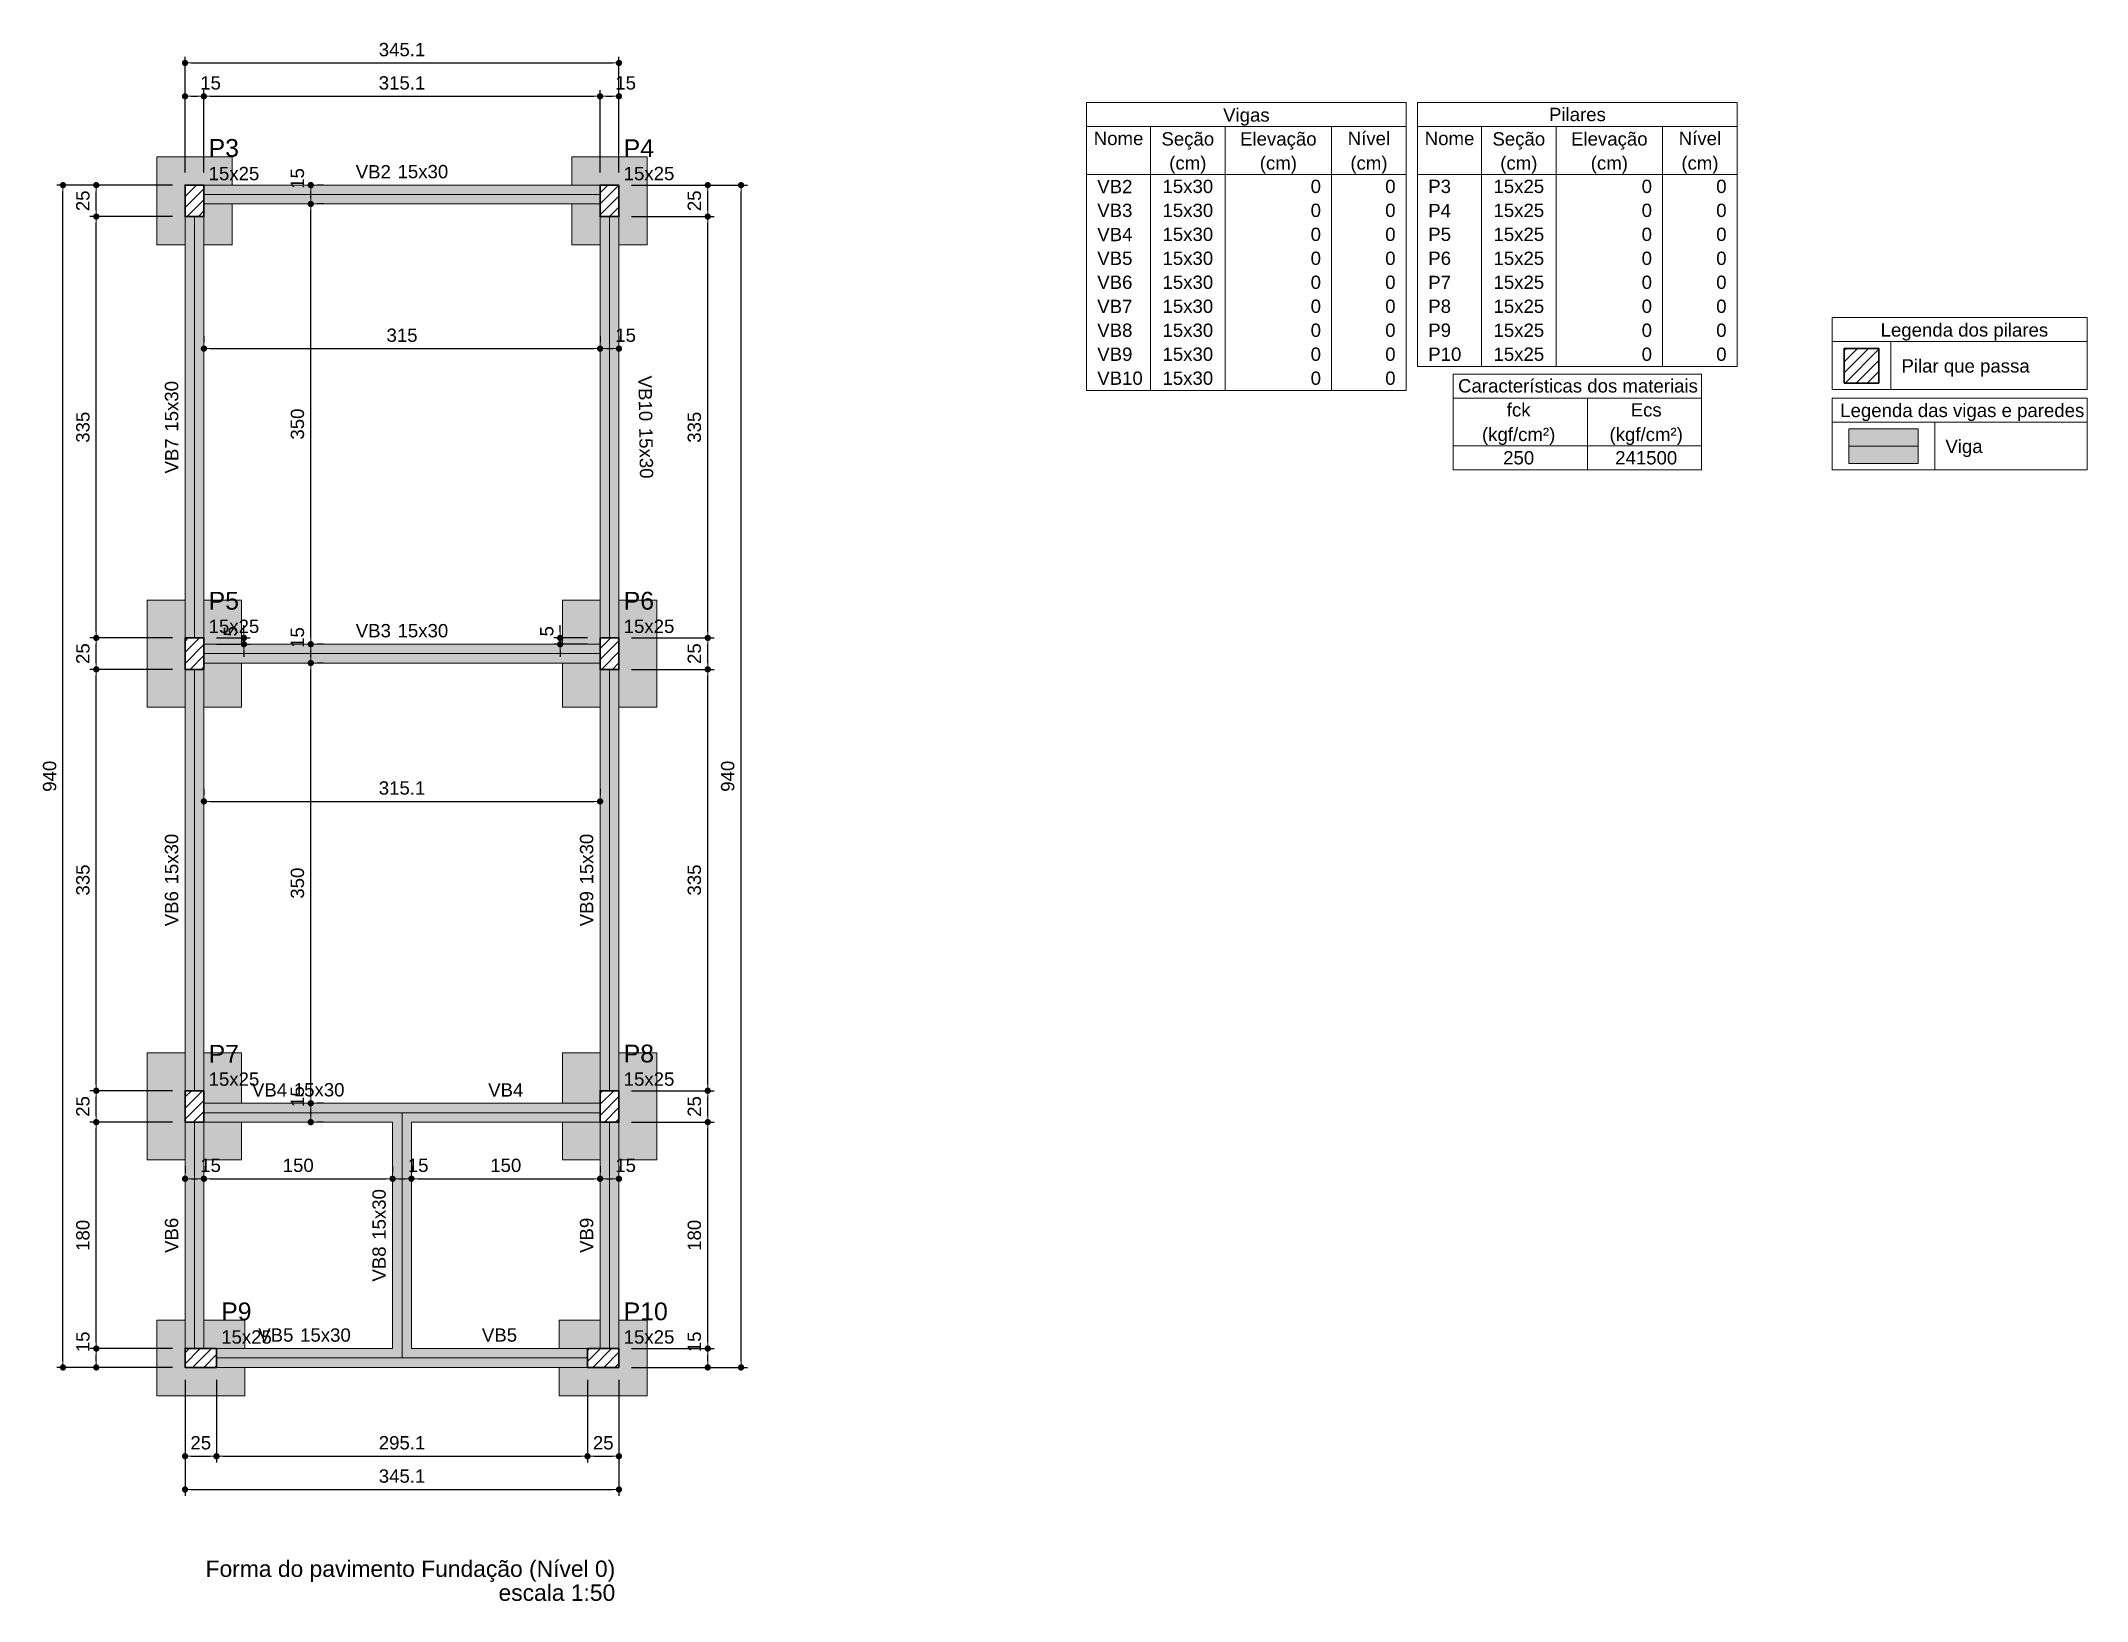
# Model space of a CAD drawing. Extents: x 5006 to 5323, y 875 to 3681.
# Drawn here: x 5215.72 to 5248.26, y 3506.85 to 3531.65 of the extents above; entities that cross this region are included whole.
import ezdxf

# ---------------------------------------------------------------- set-up
doc = ezdxf.new("R2010")
doc.units = 0
doc.header["$LTSCALE"] = 2
for name, color, linetype, lineweight in [('FO-Cotas', 5, 'Continuous', 5), ('FO-Eixos', 5, 'Continuous', 5), ('FO-Hachura das sapatas', 43, 'Continuous', 5), ('FO-Hachura pilar que passa', 19, 'Continuous', 5), ('FO-Hachura viga', 43, 'Continuous', 5), ('FO-Pilares', 4, 'Continuous', 30), ('FO-Seção das fundações', 9, 'Continuous', 5), ('FO-Textos das vigas', 7, 'Continuous', 5), ('FO-Textos dos pilares', 7, 'Continuous', 5), ('FO-Títulos', 1, 'Continuous', 20), ('FO-Vigas', 1, 'Continuous', 20)]:
    doc.layers.add(name, color=color, linetype=linetype, lineweight=lineweight)
doc.styles.add('ARIAL', font='arial.ttf')
doc.styles.get("Standard").update_dxf_attribs({"font": 'arial.ttf'})
doc.dimstyles.new('UM_50.000000', dxfattribs={"dimtxt": 0.18, "dimasz": 0.1, "dimexe": 0.1, "dimexo": 0.2, "dimgap": 0, "dimtad": 1, "dimtih": 1, "dimtoh": 1, "dimdec": 1, "dimlfac": 50, "dimzin": 0, "dimdsep": 46, "dimtxsty": 'Standard', "dimcen": 0.09, "dimdle": 0.1, "dimadec": 1, "dimazin": 2, "dimtfac": 1, "dimtdec": 4, "dimtofl": 0, "dimtmove": 0, "dimatfit": 3, "dimfxl": 1, "dimtolj": 1, "dimarcsym": 0})
pattern_1 = [(45, (5208.03423, 3507.36231), (-0.08838835, 0.08838835), [])]

msp = doc.modelspace()

# ---------------------------------------------------------------- texts
at = {"layer": 'FO-Textos das vigas', "linetype": 'Continuous', "char_height": 0.2118, "line_spacing_factor": 0.798, "style": 'ARIAL'}
for s, insert, width, attachment_point in [('Vigas', (5234.8891, 3530.3071), 1.484732, 8), ('Nome', (5232.8559, 3529.9955), 1.580056, 8), ('Seção', (5233.9571, 3529.9261), 1.681156, 8), ('Elevação', (5235.3971, 3529.9261), 2.440854, 8), ('Nível', (5236.8377, 3529.9955), 1.351858, 8), ('(cm)', (5233.9571, 3529.5441), 1.18432, 8), ('(cm)', (5235.3971, 3529.5441), 1.18432, 8), ('(cm)', (5236.8381, 3529.5441), 1.18432, 8), ('VB2', (5232.517, 3529.233), 1.120771, 7), ('15x30', (5233.9572, 3529.233), 1.608942, 8), ('0', (5236.0752, 3529.233), 0.329299, 9), ('0', (5237.2613, 3529.233), 0.329299, 9), ('VB3', (5232.517, 3528.8518), 1.120771, 7), ('15x30', (5233.9572, 3528.8518), 1.608942, 8), ('0', (5236.0752, 3528.8518), 0.329299, 9), ('0', (5237.2613, 3528.8518), 0.329299, 9), ('VB4', (5232.517, 3528.4705), 1.120771, 7), ('15x30', (5233.9572, 3528.4705), 1.608942, 8), ('0', (5236.0752, 3528.4705), 0.329299, 9), ('0', (5237.2613, 3528.4705), 0.329299, 9), ('VB5', (5232.517, 3528.0893), 1.120771, 7), ('15x30', (5233.9572, 3528.0893), 1.608942, 8), ('0', (5236.0752, 3528.0893), 0.329299, 9), ('0', (5237.2613, 3528.0893), 0.329299, 9), ('VB6', (5232.517, 3527.7081), 1.120771, 7), ('15x30', (5233.9572, 3527.7081), 1.608942, 8), ('0', (5236.0752, 3527.7081), 0.329299, 9), ('0', (5237.2613, 3527.7081), 0.329299, 9), ('VB7', (5232.517, 3527.3268), 1.120771, 7), ('15x30', (5233.9572, 3527.3268), 1.608942, 8), ('0', (5236.0752, 3527.3268), 0.329299, 9), ('0', (5237.2613, 3527.3268), 0.329299, 9), ('VB8', (5232.517, 3526.9456), 1.120771, 7), ('15x30', (5233.9572, 3526.9456), 1.608942, 8), ('0', (5236.0752, 3526.9456), 0.329299, 9), ('0', (5237.2613, 3526.9456), 0.329299, 9), ('Legenda dos pilares', (5246.308, 3526.8892), 4.308374, 8), ('VB9', (5232.517, 3526.5643), 1.120771, 7), ('15x30', (5233.9572, 3526.5643), 1.608942, 8), ('0', (5236.0752, 3526.5643), 0.329299, 9), ('0', (5237.2613, 3526.5643), 0.329299, 9), ('Pilar que passa', (5245.3072, 3526.3172), 4.087347, 7), ('VB10', (5232.517, 3526.1831), 1.450069, 7), ('15x30', (5233.9572, 3526.1831), 1.608942, 8), ('0', (5236.0752, 3526.1831), 0.329299, 9), ('0', (5237.2613, 3526.1831), 0.329299, 9), ('Características dos materiais', (5240.1624, 3526.0611), 7.646083, 8), ('fck', (5239.2194, 3525.6798), 0.759698, 8), ('Ecs', (5241.2473, 3525.6798), 0.990785, 8), ('Legenda das vigas e paredes', (5246.2743, 3525.6096), 7.77607, 8), ('(kgf/cm²)', (5239.219, 3525.2283), 2.336865, 8), ('(kgf/cm²)', (5241.2471, 3525.2283), 2.336865, 8), ('Viga', (5246.0057, 3525.0376), 1.187208, 7), ('250', (5239.2194, 3524.9173), 0.987896, 8), ('241500', (5241.2473, 3524.9173), 1.975792, 8)]:
    msp.add_mtext(s, dxfattribs=dict(at, insert=insert, width=width, attachment_point=attachment_point))
at = {"layer": 'FO-Textos das vigas', "char_height": 0.2118, "line_spacing_factor": 0.798, "style": 'ARIAL'}
for s, insert, width, attachment_point in [('VB2', (5221.283, 3529.4682), 1.120771, 9), ('15x30', (5221.3889, 3529.4682), 1.608942, 7), ('VB3', (5221.283, 3522.1682), 1.120771, 9), ('15x30', (5221.3889, 3522.1682), 1.608942, 7), ('VB4', (5219.6327, 3514.8682), 1.120771, 9), ('15x30', (5219.7386, 3514.8682), 1.608942, 7), ('VB4', (5223.1099, 3514.8682), 1.120771, 8), ('VB5', (5219.7327, 3510.9682), 1.120771, 9), ('15x30', (5219.8386, 3510.9682), 1.608942, 7), ('VB5', (5223.0099, 3510.9682), 1.120771, 8)]:
    msp.add_mtext(s, dxfattribs=dict(at, insert=insert, width=width, attachment_point=attachment_point))
for s, insert, width, attachment_point, rotation in [('VB10', (5225.2275, 3525.6065), 1.450069, 9, 271), ('15x30', (5217.9033, 3525.4415), 1.608942, 7, 90), ('VB7', (5217.9033, 3525.3356), 1.120771, 9, 90), ('15x30', (5225.2276, 3525.5006), 1.608942, 7, 271), ('15x30', (5217.9033, 3518.2415), 1.608942, 7, 90), ('15x30', (5224.5043, 3518.2415), 1.608942, 7, 90), ('VB6', (5217.9033, 3518.1356), 1.120771, 9, 90), ('VB9', (5224.5043, 3518.1356), 1.120771, 9, 90), ('15x30', (5221.2037, 3512.5915), 1.608942, 7, 90), ('VB6', (5217.9033, 3512.6623), 1.120771, 8, 90), ('VB9', (5224.5043, 3512.6623), 1.120771, 8, 90), ('VB8', (5221.2037, 3512.4856), 1.120771, 9, 90)]:
    msp.add_mtext(s, dxfattribs=dict(at, insert=insert, width=width, attachment_point=attachment_point, rotation=rotation))
at = {"layer": 'FO-Textos dos pilares', "linetype": 'Continuous', "char_height": 0.2118, "line_spacing_factor": 0.798, "style": 'ARIAL'}
for s, insert, width, attachment_point in [('Pilares', (5240.1535, 3530.3767), 1.814031, 8), ('Nome', (5238.1202, 3529.9955), 1.580056, 8), ('Seção', (5239.2214, 3529.9259), 1.681156, 8), ('Elevação', (5240.6614, 3529.9259), 2.440854, 8), ('Nível', (5242.1021, 3529.9955), 1.351858, 8), ('(cm)', (5239.2214, 3529.5439), 1.18432, 8), ('(cm)', (5240.6614, 3529.5439), 1.18432, 8), ('(cm)', (5242.1024, 3529.5439), 1.18432, 8), ('P3', (5237.7813, 3529.233), 0.725035, 7), ('15x25', (5239.2216, 3529.233), 1.608942, 8), ('0', (5241.3396, 3529.233), 0.329299, 9), ('0', (5242.5257, 3529.233), 0.329299, 9), ('P4', (5237.7813, 3528.8518), 0.725035, 7), ('15x25', (5239.2216, 3528.8518), 1.608942, 8), ('0', (5241.3396, 3528.8518), 0.329299, 9), ('0', (5242.5257, 3528.8518), 0.329299, 9), ('P5', (5237.7813, 3528.4705), 0.725035, 7), ('15x25', (5239.2216, 3528.4705), 1.608942, 8), ('0', (5241.3396, 3528.4705), 0.329299, 9), ('0', (5242.5257, 3528.4705), 0.329299, 9), ('P6', (5237.7813, 3528.0893), 0.725035, 7), ('15x25', (5239.2216, 3528.0893), 1.608942, 8), ('0', (5241.3396, 3528.0893), 0.329299, 9), ('0', (5242.5257, 3528.0893), 0.329299, 9), ('P7', (5237.7813, 3527.7081), 0.725035, 7), ('15x25', (5239.2216, 3527.7081), 1.608942, 8), ('0', (5241.3396, 3527.7081), 0.329299, 9), ('0', (5242.5257, 3527.7081), 0.329299, 9), ('P8', (5237.7813, 3527.3268), 0.725035, 7), ('15x25', (5239.2216, 3527.3268), 1.608942, 8), ('0', (5241.3396, 3527.3268), 0.329299, 9), ('0', (5242.5257, 3527.3268), 0.329299, 9), ('P9', (5237.7813, 3526.9456), 0.725035, 7), ('15x25', (5239.2216, 3526.9456), 1.608942, 8), ('0', (5241.3396, 3526.9456), 0.329299, 9), ('0', (5242.5257, 3526.9456), 0.329299, 9), ('P10', (5237.7813, 3526.5643), 1.054333, 7), ('15x25', (5239.2216, 3526.5643), 1.608942, 8), ('0', (5241.3396, 3526.5643), 0.329299, 9), ('0', (5242.5257, 3526.5643), 0.329299, 9)]:
    msp.add_mtext(s, dxfattribs=dict(at, insert=insert, width=width, attachment_point=attachment_point))
at = {"layer": 'FO-Textos dos pilares', "attachment_point": 7, "line_spacing_factor": 0.798, "style": 'ARIAL'}
for s, insert, char_height, width in [('P3', (5218.3842, 3529.808), 0.2824, 0.966713), ('P4', (5224.9852, 3529.808), 0.2824, 0.966713), ('15x25', (5218.3842, 3529.4373), 0.2118, 1.608942), ('15x25', (5224.9852, 3529.4373), 0.2118, 1.608942), ('P5', (5218.3842, 3522.608), 0.2824, 0.966713), ('P6', (5224.9852, 3522.608), 0.2824, 0.966713), ('15x25', (5218.3842, 3522.2373), 0.2118, 1.608942), ('15x25', (5224.9852, 3522.2373), 0.2118, 1.608942), ('P7', (5218.3842, 3515.408), 0.2824, 0.966713), ('P8', (5224.9852, 3515.408), 0.2824, 0.966713), ('15x25', (5218.3842, 3515.0373), 0.2118, 1.608942), ('15x25', (5224.9852, 3515.0373), 0.2118, 1.608942), ('P9', (5218.5842, 3511.308), 0.2824, 0.966713), ('P10', (5224.9852, 3511.308), 0.2824, 1.405778), ('15x25', (5218.5842, 3510.9373), 0.2118, 1.608942), ('15x25', (5224.9852, 3510.9373), 0.2118, 1.608942)]:
    msp.add_mtext(s, dxfattribs=dict(at, insert=insert, char_height=char_height, width=width))
at = {"layer": 'FO-Títulos', "char_height": 0.259805, "attachment_point": 9, "line_spacing_factor": 0.798, "style": 'ARIAL'}
for s, insert, width in [('Forma do pavimento Fundação (Nível 0)', (5224.851, 3507.1508), 13.08369), ('escala 1:50', (5224.8512, 3506.8467), 3.73109)]:
    msp.add_mtext(s, dxfattribs=dict(at, insert=insert, width=width))

# ---------------------------------------------------------------- blocks, each defined once
blk = doc.blocks.new('_DOT')
at = {"color": 0, "linetype": 'ByBlock'}
blk.add_line((-0.5, 0), (-1, 0), dxfattribs=at)
at = {"color": 0, "linetype": 'ByBlock', "const_width": 0.5}
blk.add_lwpolyline([(-0.25, 0, 1), (0.25, 0, 1)], format="xyb", close=True, dxfattribs=at)
blk = doc.blocks.new('*D718')
at = {"layer": 'Defpoints', "color": 0, "transparency": 16777216}
for p in [(5218.309, 3530.774), (5218.009, 3529.362), (5218.309, 3529.362)]:
    blk.add_point(p, dxfattribs=at)
at = {"layer": 'FO-Cotas', "color": 0, "lineweight": -2, "transparency": 16777216}
for p, q in [((5218.009, 3529.562), (5218.009, 3530.874)), ((5218.309, 3529.562), (5218.309, 3530.874)), ((5218.109, 3530.774), (5218.209, 3530.774))]:
    blk.add_line(p, q, dxfattribs=at)
at = {"layer": 'FO-Cotas', "color": 0, "lineweight": -2, "transparency": 16777216, "xscale": 0.1, "yscale": 0.1, "zscale": 0.1, "rotation": 180}
blk.add_blockref('_DOT', (5218.009, 3530.774), dxfattribs=at)
at = {"layer": 'FO-Cotas', "color": 0, "lineweight": -2, "transparency": 16777216, "xscale": 0.1, "yscale": 0.1, "zscale": 0.1}
blk.add_blockref('_DOT', (5218.309, 3530.774), dxfattribs=at)
at = {"layer": 'FO-Cotas', "transparency": 16777216, "insert": (5218.415, 3530.986), "char_height": 0.2118, "attachment_point": 5, "rotation": 0.0057, "style": 'ARIAL'}
blk.add_mtext('\\A1;15', dxfattribs=at)
blk = doc.blocks.new('*D719')
at = {"layer": 'Defpoints', "color": 0, "transparency": 16777216}
for p in [(5224.61, 3530.774), (5218.309, 3529.362), (5224.61, 3529.362)]:
    blk.add_point(p, dxfattribs=at)
at = {"layer": 'FO-Cotas', "color": 0, "lineweight": -2, "transparency": 16777216}
for p, q in [((5218.309, 3529.562), (5218.309, 3530.874)), ((5224.61, 3529.562), (5224.61, 3530.874)), ((5218.409, 3530.774), (5224.51, 3530.774))]:
    blk.add_line(p, q, dxfattribs=at)
at = {"layer": 'FO-Cotas', "color": 0, "lineweight": -2, "transparency": 16777216, "xscale": 0.1, "yscale": 0.1, "zscale": 0.1, "rotation": 180}
blk.add_blockref('_DOT', (5218.309, 3530.774), dxfattribs=at)
at = {"layer": 'FO-Cotas', "color": 0, "lineweight": -2, "transparency": 16777216, "xscale": 0.1, "yscale": 0.1, "zscale": 0.1}
blk.add_blockref('_DOT', (5224.61, 3530.774), dxfattribs=at)
at = {"layer": 'FO-Cotas', "transparency": 16777216, "insert": (5221.46, 3530.986), "char_height": 0.2118, "attachment_point": 5, "rotation": 0.0057, "style": 'ARIAL'}
blk.add_mtext('\\A1;315.1', dxfattribs=at)
blk = doc.blocks.new('*D720')
at = {"layer": 'Defpoints', "color": 0, "transparency": 16777216}
for p in [(5224.91, 3530.774), (5224.61, 3529.362), (5224.91, 3529.362)]:
    blk.add_point(p, dxfattribs=at)
at = {"layer": 'FO-Cotas', "color": 0, "lineweight": -2, "transparency": 16777216}
for p, q in [((5224.61, 3529.562), (5224.61, 3530.874)), ((5224.91, 3529.562), (5224.91, 3530.874)), ((5224.71, 3530.774), (5224.81, 3530.774))]:
    blk.add_line(p, q, dxfattribs=at)
at = {"layer": 'FO-Cotas', "color": 0, "lineweight": -2, "transparency": 16777216, "xscale": 0.1, "yscale": 0.1, "zscale": 0.1, "rotation": 180}
blk.add_blockref('_DOT', (5224.61, 3530.774), dxfattribs=at)
at = {"layer": 'FO-Cotas', "color": 0, "lineweight": -2, "transparency": 16777216, "xscale": 0.1, "yscale": 0.1, "zscale": 0.1}
blk.add_blockref('_DOT', (5224.91, 3530.774), dxfattribs=at)
at = {"layer": 'FO-Cotas', "transparency": 16777216, "insert": (5225.016, 3530.986), "char_height": 0.2118, "attachment_point": 5, "rotation": 0.0057, "style": 'ARIAL'}
blk.add_mtext('\\A1;15', dxfattribs=at)
blk = doc.blocks.new('*D721')
at = {"layer": 'Defpoints', "color": 0, "transparency": 16777216}
for p in [(5224.91, 3531.304), (5218.009, 3529.362), (5224.91, 3529.362)]:
    blk.add_point(p, dxfattribs=at)
at = {"layer": 'FO-Cotas', "color": 0, "lineweight": -2, "transparency": 16777216}
for p, q in [((5218.009, 3529.562), (5218.009, 3531.404)), ((5218.109, 3531.304), (5224.81, 3531.304)), ((5224.91, 3529.562), (5224.91, 3531.404))]:
    blk.add_line(p, q, dxfattribs=at)
at = {"layer": 'FO-Cotas', "color": 0, "lineweight": -2, "transparency": 16777216, "xscale": 0.1, "yscale": 0.1, "zscale": 0.1, "rotation": 180}
blk.add_blockref('_DOT', (5218.009, 3531.304), dxfattribs=at)
at = {"layer": 'FO-Cotas', "color": 0, "lineweight": -2, "transparency": 16777216, "xscale": 0.1, "yscale": 0.1, "zscale": 0.1}
blk.add_blockref('_DOT', (5224.91, 3531.304), dxfattribs=at)
at = {"layer": 'FO-Cotas', "transparency": 16777216, "insert": (5221.46, 3531.516), "char_height": 0.2118, "attachment_point": 5, "rotation": 0.0057, "style": 'ARIAL'}
blk.add_mtext('\\A1;345.1', dxfattribs=at)
blk = doc.blocks.new('*D722')
at = {"layer": 'Defpoints', "color": 0, "transparency": 16777216}
for p in [(5218.009, 3510.562), (5218.509, 3510.562), (5218.509, 3509.15)]:
    blk.add_point(p, dxfattribs=at)
at = {"layer": 'FO-Cotas', "color": 0, "lineweight": -2, "transparency": 16777216}
for p, q in [((5218.009, 3510.362), (5218.009, 3509.05)), ((5218.509, 3510.362), (5218.509, 3509.05)), ((5218.109, 3509.15), (5218.409, 3509.15))]:
    blk.add_line(p, q, dxfattribs=at)
at = {"layer": 'FO-Cotas', "color": 0, "lineweight": -2, "transparency": 16777216, "xscale": 0.1, "yscale": 0.1, "zscale": 0.1, "rotation": 180}
blk.add_blockref('_DOT', (5218.009, 3509.15), dxfattribs=at)
at = {"layer": 'FO-Cotas', "color": 0, "lineweight": -2, "transparency": 16777216, "xscale": 0.1, "yscale": 0.1, "zscale": 0.1}
blk.add_blockref('_DOT', (5218.509, 3509.15), dxfattribs=at)
at = {"layer": 'FO-Cotas', "transparency": 16777216, "insert": (5218.259, 3509.362), "char_height": 0.2118, "attachment_point": 5, "rotation": 0.0057, "style": 'ARIAL'}
blk.add_mtext('\\A1;25', dxfattribs=at)
blk = doc.blocks.new('*D723')
at = {"layer": 'Defpoints', "color": 0, "transparency": 16777216}
for p in [(5218.509, 3510.562), (5224.41, 3510.562), (5224.41, 3509.15)]:
    blk.add_point(p, dxfattribs=at)
at = {"layer": 'FO-Cotas', "color": 0, "lineweight": -2, "transparency": 16777216}
for p, q in [((5218.509, 3510.362), (5218.509, 3509.05)), ((5224.41, 3510.362), (5224.41, 3509.05)), ((5218.609, 3509.15), (5224.31, 3509.15))]:
    blk.add_line(p, q, dxfattribs=at)
at = {"layer": 'FO-Cotas', "color": 0, "lineweight": -2, "transparency": 16777216, "xscale": 0.1, "yscale": 0.1, "zscale": 0.1, "rotation": 180}
blk.add_blockref('_DOT', (5218.509, 3509.15), dxfattribs=at)
at = {"layer": 'FO-Cotas', "color": 0, "lineweight": -2, "transparency": 16777216, "xscale": 0.1, "yscale": 0.1, "zscale": 0.1}
blk.add_blockref('_DOT', (5224.41, 3509.15), dxfattribs=at)
at = {"layer": 'FO-Cotas', "transparency": 16777216, "insert": (5221.46, 3509.362), "char_height": 0.2118, "attachment_point": 5, "rotation": 0.0057, "style": 'ARIAL'}
blk.add_mtext('\\A1;295.1', dxfattribs=at)
blk = doc.blocks.new('*D724')
at = {"layer": 'Defpoints', "color": 0, "transparency": 16777216}
for p in [(5224.41, 3510.562), (5224.91, 3510.562), (5224.91, 3509.15)]:
    blk.add_point(p, dxfattribs=at)
at = {"layer": 'FO-Cotas', "color": 0, "lineweight": -2, "transparency": 16777216}
for p, q in [((5224.41, 3510.362), (5224.41, 3509.05)), ((5224.91, 3510.362), (5224.91, 3509.05)), ((5224.51, 3509.15), (5224.81, 3509.15))]:
    blk.add_line(p, q, dxfattribs=at)
at = {"layer": 'FO-Cotas', "color": 0, "lineweight": -2, "transparency": 16777216, "xscale": 0.1, "yscale": 0.1, "zscale": 0.1, "rotation": 180}
blk.add_blockref('_DOT', (5224.41, 3509.15), dxfattribs=at)
at = {"layer": 'FO-Cotas', "color": 0, "lineweight": -2, "transparency": 16777216, "xscale": 0.1, "yscale": 0.1, "zscale": 0.1}
blk.add_blockref('_DOT', (5224.91, 3509.15), dxfattribs=at)
at = {"layer": 'FO-Cotas', "transparency": 16777216, "insert": (5224.66, 3509.362), "char_height": 0.2118, "attachment_point": 5, "rotation": 0.0057, "style": 'ARIAL'}
blk.add_mtext('\\A1;25', dxfattribs=at)
blk = doc.blocks.new('*D725')
at = {"layer": 'Defpoints', "color": 0, "transparency": 16777216}
for p in [(5218.009, 3510.562), (5224.91, 3510.562), (5224.91, 3508.621)]:
    blk.add_point(p, dxfattribs=at)
at = {"layer": 'FO-Cotas', "color": 0, "lineweight": -2, "transparency": 16777216}
for p, q in [((5218.009, 3510.362), (5218.009, 3508.521)), ((5224.91, 3510.362), (5224.91, 3508.521)), ((5218.109, 3508.621), (5224.81, 3508.621))]:
    blk.add_line(p, q, dxfattribs=at)
at = {"layer": 'FO-Cotas', "color": 0, "lineweight": -2, "transparency": 16777216, "xscale": 0.1, "yscale": 0.1, "zscale": 0.1, "rotation": 180}
blk.add_blockref('_DOT', (5218.009, 3508.621), dxfattribs=at)
at = {"layer": 'FO-Cotas', "color": 0, "lineweight": -2, "transparency": 16777216, "xscale": 0.1, "yscale": 0.1, "zscale": 0.1}
blk.add_blockref('_DOT', (5224.91, 3508.621), dxfattribs=at)
at = {"layer": 'FO-Cotas', "transparency": 16777216, "insert": (5221.46, 3508.833), "char_height": 0.2118, "attachment_point": 5, "rotation": 0.0057, "style": 'ARIAL'}
blk.add_mtext('\\A1;345.1', dxfattribs=at)
blk = doc.blocks.new('*D726')
at = {"layer": 'Defpoints', "color": 0, "transparency": 16777216}
for p in [(5216.597, 3510.862), (5218.009, 3510.862), (5218.009, 3510.562)]:
    blk.add_point(p, dxfattribs=at)
at = {"layer": 'FO-Cotas', "color": 0, "lineweight": -2, "transparency": 16777216}
for p, q in [((5217.809, 3510.862), (5216.497, 3510.862)), ((5216.597, 3510.662), (5216.597, 3510.762)), ((5217.809, 3510.562), (5216.497, 3510.562))]:
    blk.add_line(p, q, dxfattribs=at)
at = {"layer": 'FO-Cotas', "color": 0, "lineweight": -2, "transparency": 16777216, "xscale": 0.1, "yscale": 0.1, "zscale": 0.1}
for p, rotation in [((5216.597, 3510.862), 90), ((5216.597, 3510.562), 270)]:
    blk.add_blockref('_DOT', p, dxfattribs=dict(at, rotation=rotation))
at = {"layer": 'FO-Cotas', "transparency": 16777216, "insert": (5216.385, 3510.968), "char_height": 0.2118, "attachment_point": 5, "rotation": 90, "style": 'ARIAL'}
blk.add_mtext('\\A1;15', dxfattribs=at)
blk = doc.blocks.new('*D727')
at = {"layer": 'Defpoints', "color": 0, "transparency": 16777216}
for p in [(5216.597, 3514.462), (5218.009, 3514.462), (5218.009, 3510.862)]:
    blk.add_point(p, dxfattribs=at)
at = {"layer": 'FO-Cotas', "color": 0, "lineweight": -2, "transparency": 16777216}
for p, q in [((5217.809, 3514.462), (5216.497, 3514.462)), ((5216.597, 3510.962), (5216.597, 3514.362)), ((5217.809, 3510.862), (5216.497, 3510.862))]:
    blk.add_line(p, q, dxfattribs=at)
at = {"layer": 'FO-Cotas', "color": 0, "lineweight": -2, "transparency": 16777216, "xscale": 0.1, "yscale": 0.1, "zscale": 0.1}
for p, rotation in [((5216.597, 3514.462), 90), ((5216.597, 3510.862), 270)]:
    blk.add_blockref('_DOT', p, dxfattribs=dict(at, rotation=rotation))
at = {"layer": 'FO-Cotas', "transparency": 16777216, "insert": (5216.385, 3512.662), "char_height": 0.2118, "attachment_point": 5, "rotation": 90, "style": 'ARIAL'}
blk.add_mtext('\\A1;180', dxfattribs=at)
blk = doc.blocks.new('*D728')
at = {"layer": 'Defpoints', "color": 0, "transparency": 16777216}
for p in [(5216.597, 3514.962), (5218.009, 3514.962), (5218.009, 3514.462)]:
    blk.add_point(p, dxfattribs=at)
at = {"layer": 'FO-Cotas', "color": 0, "lineweight": -2, "transparency": 16777216}
for p, q in [((5217.809, 3514.962), (5216.497, 3514.962)), ((5216.597, 3514.562), (5216.597, 3514.862)), ((5217.809, 3514.462), (5216.497, 3514.462))]:
    blk.add_line(p, q, dxfattribs=at)
at = {"layer": 'FO-Cotas', "color": 0, "lineweight": -2, "transparency": 16777216, "xscale": 0.1, "yscale": 0.1, "zscale": 0.1}
for p, rotation in [((5216.597, 3514.962), 90), ((5216.597, 3514.462), 270)]:
    blk.add_blockref('_DOT', p, dxfattribs=dict(at, rotation=rotation))
at = {"layer": 'FO-Cotas', "transparency": 16777216, "insert": (5216.385, 3514.712), "char_height": 0.2118, "attachment_point": 5, "rotation": 90, "style": 'ARIAL'}
blk.add_mtext('\\A1;25', dxfattribs=at)
blk = doc.blocks.new('*D729')
at = {"layer": 'Defpoints', "color": 0, "transparency": 16777216}
for p in [(5216.597, 3521.662), (5218.009, 3521.662), (5218.009, 3514.962)]:
    blk.add_point(p, dxfattribs=at)
at = {"layer": 'FO-Cotas', "color": 0, "lineweight": -2, "transparency": 16777216}
for p, q in [((5217.809, 3521.662), (5216.497, 3521.662)), ((5216.597, 3515.062), (5216.597, 3521.562)), ((5217.809, 3514.962), (5216.497, 3514.962))]:
    blk.add_line(p, q, dxfattribs=at)
at = {"layer": 'FO-Cotas', "color": 0, "lineweight": -2, "transparency": 16777216, "xscale": 0.1, "yscale": 0.1, "zscale": 0.1}
for p, rotation in [((5216.597, 3521.662), 90), ((5216.597, 3514.962), 270)]:
    blk.add_blockref('_DOT', p, dxfattribs=dict(at, rotation=rotation))
at = {"layer": 'FO-Cotas', "transparency": 16777216, "insert": (5216.385, 3518.312), "char_height": 0.2118, "attachment_point": 5, "rotation": 90, "style": 'ARIAL'}
blk.add_mtext('\\A1;335', dxfattribs=at)
blk = doc.blocks.new('*D730')
at = {"layer": 'Defpoints', "color": 0, "transparency": 16777216}
for p in [(5216.597, 3522.162), (5218.009, 3522.162), (5218.009, 3521.662)]:
    blk.add_point(p, dxfattribs=at)
at = {"layer": 'FO-Cotas', "color": 0, "lineweight": -2, "transparency": 16777216}
for p, q in [((5217.809, 3522.162), (5216.497, 3522.162)), ((5216.597, 3521.762), (5216.597, 3522.062)), ((5217.809, 3521.662), (5216.497, 3521.662))]:
    blk.add_line(p, q, dxfattribs=at)
at = {"layer": 'FO-Cotas', "color": 0, "lineweight": -2, "transparency": 16777216, "xscale": 0.1, "yscale": 0.1, "zscale": 0.1}
for p, rotation in [((5216.597, 3522.162), 90), ((5216.597, 3521.662), 270)]:
    blk.add_blockref('_DOT', p, dxfattribs=dict(at, rotation=rotation))
at = {"layer": 'FO-Cotas', "transparency": 16777216, "insert": (5216.385, 3521.912), "char_height": 0.2118, "attachment_point": 5, "rotation": 90, "style": 'ARIAL'}
blk.add_mtext('\\A1;25', dxfattribs=at)
blk = doc.blocks.new('*D731')
at = {"layer": 'Defpoints', "color": 0, "transparency": 16777216}
for p in [(5216.597, 3528.862), (5218.009, 3528.862), (5218.009, 3522.162)]:
    blk.add_point(p, dxfattribs=at)
at = {"layer": 'FO-Cotas', "color": 0, "lineweight": -2, "transparency": 16777216}
for p, q in [((5217.809, 3528.862), (5216.497, 3528.862)), ((5216.597, 3522.262), (5216.597, 3528.762)), ((5217.809, 3522.162), (5216.497, 3522.162))]:
    blk.add_line(p, q, dxfattribs=at)
at = {"layer": 'FO-Cotas', "color": 0, "lineweight": -2, "transparency": 16777216, "xscale": 0.1, "yscale": 0.1, "zscale": 0.1}
for p, rotation in [((5216.597, 3528.862), 90), ((5216.597, 3522.162), 270)]:
    blk.add_blockref('_DOT', p, dxfattribs=dict(at, rotation=rotation))
at = {"layer": 'FO-Cotas', "transparency": 16777216, "insert": (5216.385, 3525.512), "char_height": 0.2118, "attachment_point": 5, "rotation": 90, "style": 'ARIAL'}
blk.add_mtext('\\A1;335', dxfattribs=at)
blk = doc.blocks.new('*D732')
at = {"layer": 'Defpoints', "color": 0, "transparency": 16777216}
for p in [(5216.597, 3529.362), (5218.009, 3529.362), (5218.009, 3528.862)]:
    blk.add_point(p, dxfattribs=at)
at = {"layer": 'FO-Cotas', "color": 0, "lineweight": -2, "transparency": 16777216}
for p, q in [((5217.809, 3529.362), (5216.497, 3529.362)), ((5216.597, 3528.962), (5216.597, 3529.262)), ((5217.809, 3528.862), (5216.497, 3528.862))]:
    blk.add_line(p, q, dxfattribs=at)
at = {"layer": 'FO-Cotas', "color": 0, "lineweight": -2, "transparency": 16777216, "xscale": 0.1, "yscale": 0.1, "zscale": 0.1}
for p, rotation in [((5216.597, 3529.362), 90), ((5216.597, 3528.862), 270)]:
    blk.add_blockref('_DOT', p, dxfattribs=dict(at, rotation=rotation))
at = {"layer": 'FO-Cotas', "transparency": 16777216, "insert": (5216.385, 3529.112), "char_height": 0.2118, "attachment_point": 5, "rotation": 90, "style": 'ARIAL'}
blk.add_mtext('\\A1;25', dxfattribs=at)
blk = doc.blocks.new('*D733')
at = {"layer": 'Defpoints', "color": 0, "transparency": 16777216}
for p in [(5216.068, 3529.362), (5218.009, 3529.362), (5218.009, 3510.562)]:
    blk.add_point(p, dxfattribs=at)
at = {"layer": 'FO-Cotas', "color": 0, "lineweight": -2, "transparency": 16777216}
for p, q in [((5217.809, 3529.362), (5215.968, 3529.362)), ((5216.068, 3510.662), (5216.068, 3529.262)), ((5217.809, 3510.562), (5215.968, 3510.562))]:
    blk.add_line(p, q, dxfattribs=at)
at = {"layer": 'FO-Cotas', "color": 0, "lineweight": -2, "transparency": 16777216, "xscale": 0.1, "yscale": 0.1, "zscale": 0.1}
for p, rotation in [((5216.068, 3529.362), 90), ((5216.068, 3510.562), 270)]:
    blk.add_blockref('_DOT', p, dxfattribs=dict(at, rotation=rotation))
at = {"layer": 'FO-Cotas', "transparency": 16777216, "insert": (5215.856, 3519.962), "char_height": 0.2118, "attachment_point": 5, "rotation": 90, "style": 'ARIAL'}
blk.add_mtext('\\A1;940', dxfattribs=at)
blk = doc.blocks.new('*D734')
at = {"layer": 'Defpoints', "color": 0, "transparency": 16777216}
for p in [(5224.91, 3510.862), (5226.322, 3510.862), (5224.91, 3510.562)]:
    blk.add_point(p, dxfattribs=at)
at = {"layer": 'FO-Cotas', "color": 0, "lineweight": -2, "transparency": 16777216}
for p, q in [((5225.11, 3510.862), (5226.422, 3510.862)), ((5226.322, 3510.662), (5226.322, 3510.762)), ((5225.11, 3510.562), (5226.422, 3510.562))]:
    blk.add_line(p, q, dxfattribs=at)
at = {"layer": 'FO-Cotas', "color": 0, "lineweight": -2, "transparency": 16777216, "xscale": 0.1, "yscale": 0.1, "zscale": 0.1}
for p, rotation in [((5226.322, 3510.862), 90), ((5226.322, 3510.562), 270)]:
    blk.add_blockref('_DOT', p, dxfattribs=dict(at, rotation=rotation))
at = {"layer": 'FO-Cotas', "transparency": 16777216, "insert": (5226.11, 3510.968), "char_height": 0.2118, "attachment_point": 5, "rotation": 90, "style": 'ARIAL'}
blk.add_mtext('\\A1;15', dxfattribs=at)
blk = doc.blocks.new('*D735')
at = {"layer": 'Defpoints', "color": 0, "transparency": 16777216}
for p in [(5224.91, 3514.462), (5226.322, 3514.462), (5224.91, 3510.862)]:
    blk.add_point(p, dxfattribs=at)
at = {"layer": 'FO-Cotas', "color": 0, "lineweight": -2, "transparency": 16777216}
for p, q in [((5225.11, 3514.462), (5226.422, 3514.462)), ((5226.322, 3510.962), (5226.322, 3514.362)), ((5225.11, 3510.862), (5226.422, 3510.862))]:
    blk.add_line(p, q, dxfattribs=at)
at = {"layer": 'FO-Cotas', "color": 0, "lineweight": -2, "transparency": 16777216, "xscale": 0.1, "yscale": 0.1, "zscale": 0.1}
for p, rotation in [((5226.322, 3514.462), 90), ((5226.322, 3510.862), 270)]:
    blk.add_blockref('_DOT', p, dxfattribs=dict(at, rotation=rotation))
at = {"layer": 'FO-Cotas', "transparency": 16777216, "insert": (5226.11, 3512.662), "char_height": 0.2118, "attachment_point": 5, "rotation": 90, "style": 'ARIAL'}
blk.add_mtext('\\A1;180', dxfattribs=at)
blk = doc.blocks.new('*D736')
at = {"layer": 'Defpoints', "color": 0, "transparency": 16777216}
for p in [(5224.91, 3514.962), (5226.322, 3514.962), (5224.91, 3514.462)]:
    blk.add_point(p, dxfattribs=at)
at = {"layer": 'FO-Cotas', "color": 0, "lineweight": -2, "transparency": 16777216}
for p, q in [((5225.11, 3514.962), (5226.422, 3514.962)), ((5226.322, 3514.562), (5226.322, 3514.862)), ((5225.11, 3514.462), (5226.422, 3514.462))]:
    blk.add_line(p, q, dxfattribs=at)
at = {"layer": 'FO-Cotas', "color": 0, "lineweight": -2, "transparency": 16777216, "xscale": 0.1, "yscale": 0.1, "zscale": 0.1}
for p, rotation in [((5226.322, 3514.962), 90), ((5226.322, 3514.462), 270)]:
    blk.add_blockref('_DOT', p, dxfattribs=dict(at, rotation=rotation))
at = {"layer": 'FO-Cotas', "transparency": 16777216, "insert": (5226.11, 3514.712), "char_height": 0.2118, "attachment_point": 5, "rotation": 90, "style": 'ARIAL'}
blk.add_mtext('\\A1;25', dxfattribs=at)
blk = doc.blocks.new('*D737')
at = {"layer": 'Defpoints', "color": 0, "transparency": 16777216}
for p in [(5224.91, 3521.662), (5226.322, 3521.662), (5224.91, 3514.962)]:
    blk.add_point(p, dxfattribs=at)
at = {"layer": 'FO-Cotas', "color": 0, "lineweight": -2, "transparency": 16777216}
for p, q in [((5225.11, 3521.662), (5226.422, 3521.662)), ((5226.322, 3515.062), (5226.322, 3521.562)), ((5225.11, 3514.962), (5226.422, 3514.962))]:
    blk.add_line(p, q, dxfattribs=at)
at = {"layer": 'FO-Cotas', "color": 0, "lineweight": -2, "transparency": 16777216, "xscale": 0.1, "yscale": 0.1, "zscale": 0.1}
for p, rotation in [((5226.322, 3521.662), 90), ((5226.322, 3514.962), 270)]:
    blk.add_blockref('_DOT', p, dxfattribs=dict(at, rotation=rotation))
at = {"layer": 'FO-Cotas', "transparency": 16777216, "insert": (5226.11, 3518.312), "char_height": 0.2118, "attachment_point": 5, "rotation": 90, "style": 'ARIAL'}
blk.add_mtext('\\A1;335', dxfattribs=at)
blk = doc.blocks.new('*D738')
at = {"layer": 'Defpoints', "color": 0, "transparency": 16777216}
for p in [(5224.91, 3522.162), (5226.322, 3522.162), (5224.91, 3521.662)]:
    blk.add_point(p, dxfattribs=at)
at = {"layer": 'FO-Cotas', "color": 0, "lineweight": -2, "transparency": 16777216}
for p, q in [((5225.11, 3522.162), (5226.422, 3522.162)), ((5226.322, 3521.762), (5226.322, 3522.062)), ((5225.11, 3521.662), (5226.422, 3521.662))]:
    blk.add_line(p, q, dxfattribs=at)
at = {"layer": 'FO-Cotas', "color": 0, "lineweight": -2, "transparency": 16777216, "xscale": 0.1, "yscale": 0.1, "zscale": 0.1}
for p, rotation in [((5226.322, 3522.162), 90), ((5226.322, 3521.662), 270)]:
    blk.add_blockref('_DOT', p, dxfattribs=dict(at, rotation=rotation))
at = {"layer": 'FO-Cotas', "transparency": 16777216, "insert": (5226.11, 3521.912), "char_height": 0.2118, "attachment_point": 5, "rotation": 90, "style": 'ARIAL'}
blk.add_mtext('\\A1;25', dxfattribs=at)
blk = doc.blocks.new('*D739')
at = {"layer": 'Defpoints', "color": 0, "transparency": 16777216}
for p in [(5224.91, 3528.862), (5226.322, 3528.862), (5224.91, 3522.162)]:
    blk.add_point(p, dxfattribs=at)
at = {"layer": 'FO-Cotas', "color": 0, "lineweight": -2, "transparency": 16777216}
for p, q in [((5225.11, 3528.862), (5226.422, 3528.862)), ((5226.322, 3522.262), (5226.322, 3528.762)), ((5225.11, 3522.162), (5226.422, 3522.162))]:
    blk.add_line(p, q, dxfattribs=at)
at = {"layer": 'FO-Cotas', "color": 0, "lineweight": -2, "transparency": 16777216, "xscale": 0.1, "yscale": 0.1, "zscale": 0.1}
for p, rotation in [((5226.322, 3528.862), 90), ((5226.322, 3522.162), 270)]:
    blk.add_blockref('_DOT', p, dxfattribs=dict(at, rotation=rotation))
at = {"layer": 'FO-Cotas', "transparency": 16777216, "insert": (5226.11, 3525.512), "char_height": 0.2118, "attachment_point": 5, "rotation": 90, "style": 'ARIAL'}
blk.add_mtext('\\A1;335', dxfattribs=at)
blk = doc.blocks.new('*D740')
at = {"layer": 'Defpoints', "color": 0, "transparency": 16777216}
for p in [(5224.91, 3529.362), (5226.322, 3529.362), (5224.91, 3528.862)]:
    blk.add_point(p, dxfattribs=at)
at = {"layer": 'FO-Cotas', "color": 0, "lineweight": -2, "transparency": 16777216}
for p, q in [((5225.11, 3529.362), (5226.422, 3529.362)), ((5226.322, 3528.962), (5226.322, 3529.262)), ((5225.11, 3528.862), (5226.422, 3528.862))]:
    blk.add_line(p, q, dxfattribs=at)
at = {"layer": 'FO-Cotas', "color": 0, "lineweight": -2, "transparency": 16777216, "xscale": 0.1, "yscale": 0.1, "zscale": 0.1}
for p, rotation in [((5226.322, 3529.362), 90), ((5226.322, 3528.862), 270)]:
    blk.add_blockref('_DOT', p, dxfattribs=dict(at, rotation=rotation))
at = {"layer": 'FO-Cotas', "transparency": 16777216, "insert": (5226.11, 3529.112), "char_height": 0.2118, "attachment_point": 5, "rotation": 90, "style": 'ARIAL'}
blk.add_mtext('\\A1;25', dxfattribs=at)
blk = doc.blocks.new('*D741')
at = {"layer": 'Defpoints', "color": 0, "transparency": 16777216}
for p in [(5224.91, 3529.362), (5226.852, 3529.362), (5224.91, 3510.562)]:
    blk.add_point(p, dxfattribs=at)
at = {"layer": 'FO-Cotas', "color": 0, "lineweight": -2, "transparency": 16777216}
for p, q in [((5225.11, 3529.362), (5226.952, 3529.362)), ((5226.852, 3510.662), (5226.852, 3529.262)), ((5225.11, 3510.562), (5226.952, 3510.562))]:
    blk.add_line(p, q, dxfattribs=at)
at = {"layer": 'FO-Cotas', "color": 0, "lineweight": -2, "transparency": 16777216, "xscale": 0.1, "yscale": 0.1, "zscale": 0.1}
for p, rotation in [((5226.852, 3529.362), 90), ((5226.852, 3510.562), 270)]:
    blk.add_blockref('_DOT', p, dxfattribs=dict(at, rotation=rotation))
at = {"layer": 'FO-Cotas', "transparency": 16777216, "insert": (5226.64, 3519.962), "char_height": 0.2118, "attachment_point": 5, "rotation": 90, "style": 'ARIAL'}
blk.add_mtext('\\A1;940', dxfattribs=at)
blk = doc.blocks.new('*D742')
at = {"layer": 'Defpoints', "color": 0, "transparency": 16777216}
for p in [(5218.009, 3513.562), (5218.309, 3513.562), (5218.309, 3513.562)]:
    blk.add_point(p, dxfattribs=at)
at = {"layer": 'FO-Cotas', "color": 0, "lineweight": -2, "transparency": 16777216}
for p, q in [((5218.009, 3513.762), (5218.009, 3513.662)), ((5218.309, 3513.762), (5218.309, 3513.662)), ((5218.109, 3513.562), (5218.209, 3513.562))]:
    blk.add_line(p, q, dxfattribs=at)
at = {"layer": 'FO-Cotas', "color": 0, "lineweight": -2, "transparency": 16777216, "xscale": 0.1, "yscale": 0.1, "zscale": 0.1, "rotation": 180}
blk.add_blockref('_DOT', (5218.009, 3513.562), dxfattribs=at)
at = {"layer": 'FO-Cotas', "color": 0, "lineweight": -2, "transparency": 16777216, "xscale": 0.1, "yscale": 0.1, "zscale": 0.1}
blk.add_blockref('_DOT', (5218.309, 3513.562), dxfattribs=at)
at = {"layer": 'FO-Cotas', "transparency": 16777216, "insert": (5218.415, 3513.774), "char_height": 0.2118, "attachment_point": 5, "rotation": 0.0057, "style": 'ARIAL'}
blk.add_mtext('\\A1;15', dxfattribs=at)
blk = doc.blocks.new('*D743')
at = {"layer": 'Defpoints', "color": 0, "transparency": 16777216}
for p in [(5218.309, 3513.562), (5221.31, 3513.562), (5221.31, 3513.562)]:
    blk.add_point(p, dxfattribs=at)
at = {"layer": 'FO-Cotas', "color": 0, "lineweight": -2, "transparency": 16777216}
for p, q in [((5218.309, 3513.762), (5218.309, 3513.662)), ((5221.31, 3513.762), (5221.31, 3513.662)), ((5218.409, 3513.562), (5221.21, 3513.562))]:
    blk.add_line(p, q, dxfattribs=at)
at = {"layer": 'FO-Cotas', "color": 0, "lineweight": -2, "transparency": 16777216, "xscale": 0.1, "yscale": 0.1, "zscale": 0.1, "rotation": 180}
blk.add_blockref('_DOT', (5218.309, 3513.562), dxfattribs=at)
at = {"layer": 'FO-Cotas', "color": 0, "lineweight": -2, "transparency": 16777216, "xscale": 0.1, "yscale": 0.1, "zscale": 0.1}
blk.add_blockref('_DOT', (5221.31, 3513.562), dxfattribs=at)
at = {"layer": 'FO-Cotas', "transparency": 16777216, "insert": (5219.809, 3513.774), "char_height": 0.2118, "attachment_point": 5, "rotation": 0.0057, "style": 'ARIAL'}
blk.add_mtext('\\A1;150', dxfattribs=at)
blk = doc.blocks.new('*D744')
at = {"layer": 'Defpoints', "color": 0, "transparency": 16777216}
for p in [(5221.31, 3513.562), (5221.61, 3513.562), (5221.61, 3513.562)]:
    blk.add_point(p, dxfattribs=at)
at = {"layer": 'FO-Cotas', "color": 0, "lineweight": -2, "transparency": 16777216}
for p, q in [((5221.31, 3513.762), (5221.31, 3513.662)), ((5221.61, 3513.762), (5221.61, 3513.662)), ((5221.41, 3513.562), (5221.51, 3513.562))]:
    blk.add_line(p, q, dxfattribs=at)
at = {"layer": 'FO-Cotas', "color": 0, "lineweight": -2, "transparency": 16777216, "xscale": 0.1, "yscale": 0.1, "zscale": 0.1, "rotation": 180}
blk.add_blockref('_DOT', (5221.31, 3513.562), dxfattribs=at)
at = {"layer": 'FO-Cotas', "color": 0, "lineweight": -2, "transparency": 16777216, "xscale": 0.1, "yscale": 0.1, "zscale": 0.1}
blk.add_blockref('_DOT', (5221.61, 3513.562), dxfattribs=at)
at = {"layer": 'FO-Cotas', "transparency": 16777216, "insert": (5221.716, 3513.774), "char_height": 0.2118, "attachment_point": 5, "rotation": 0.0057, "style": 'ARIAL'}
blk.add_mtext('\\A1;15', dxfattribs=at)
blk = doc.blocks.new('*D745')
at = {"layer": 'Defpoints', "color": 0, "transparency": 16777216}
for p in [(5221.61, 3513.562), (5224.61, 3513.562), (5224.61, 3513.562)]:
    blk.add_point(p, dxfattribs=at)
at = {"layer": 'FO-Cotas', "color": 0, "lineweight": -2, "transparency": 16777216}
for p, q in [((5221.61, 3513.762), (5221.61, 3513.662)), ((5224.61, 3513.762), (5224.61, 3513.662)), ((5221.71, 3513.562), (5224.51, 3513.562))]:
    blk.add_line(p, q, dxfattribs=at)
at = {"layer": 'FO-Cotas', "color": 0, "lineweight": -2, "transparency": 16777216, "xscale": 0.1, "yscale": 0.1, "zscale": 0.1, "rotation": 180}
blk.add_blockref('_DOT', (5221.61, 3513.562), dxfattribs=at)
at = {"layer": 'FO-Cotas', "color": 0, "lineweight": -2, "transparency": 16777216, "xscale": 0.1, "yscale": 0.1, "zscale": 0.1}
blk.add_blockref('_DOT', (5224.61, 3513.562), dxfattribs=at)
at = {"layer": 'FO-Cotas', "transparency": 16777216, "insert": (5223.11, 3513.774), "char_height": 0.2118, "attachment_point": 5, "rotation": 0.0057, "style": 'ARIAL'}
blk.add_mtext('\\A1;150', dxfattribs=at)
blk = doc.blocks.new('*D746')
at = {"layer": 'Defpoints', "color": 0, "transparency": 16777216}
for p in [(5224.61, 3513.562), (5224.91, 3513.562), (5224.91, 3513.562)]:
    blk.add_point(p, dxfattribs=at)
at = {"layer": 'FO-Cotas', "color": 0, "lineweight": -2, "transparency": 16777216}
for p, q in [((5224.61, 3513.762), (5224.61, 3513.662)), ((5224.91, 3513.762), (5224.91, 3513.662)), ((5224.71, 3513.562), (5224.81, 3513.562))]:
    blk.add_line(p, q, dxfattribs=at)
at = {"layer": 'FO-Cotas', "color": 0, "lineweight": -2, "transparency": 16777216, "xscale": 0.1, "yscale": 0.1, "zscale": 0.1, "rotation": 180}
blk.add_blockref('_DOT', (5224.61, 3513.562), dxfattribs=at)
at = {"layer": 'FO-Cotas', "color": 0, "lineweight": -2, "transparency": 16777216, "xscale": 0.1, "yscale": 0.1, "zscale": 0.1}
blk.add_blockref('_DOT', (5224.91, 3513.562), dxfattribs=at)
at = {"layer": 'FO-Cotas', "transparency": 16777216, "insert": (5225.016, 3513.774), "char_height": 0.2118, "attachment_point": 5, "rotation": 0.0057, "style": 'ARIAL'}
blk.add_mtext('\\A1;15', dxfattribs=at)
blk = doc.blocks.new('*D747')
at = {"layer": 'Defpoints', "color": 0, "transparency": 16777216}
for p in [(5218.309, 3519.562), (5224.61, 3519.562), (5224.61, 3519.562)]:
    blk.add_point(p, dxfattribs=at)
at = {"layer": 'FO-Cotas', "color": 0, "lineweight": -2, "transparency": 16777216}
for p, q in [((5218.309, 3519.762), (5218.309, 3519.662)), ((5218.409, 3519.562), (5224.51, 3519.562)), ((5224.61, 3519.762), (5224.61, 3519.662))]:
    blk.add_line(p, q, dxfattribs=at)
at = {"layer": 'FO-Cotas', "color": 0, "lineweight": -2, "transparency": 16777216, "xscale": 0.1, "yscale": 0.1, "zscale": 0.1, "rotation": 180}
blk.add_blockref('_DOT', (5218.309, 3519.562), dxfattribs=at)
at = {"layer": 'FO-Cotas', "color": 0, "lineweight": -2, "transparency": 16777216, "xscale": 0.1, "yscale": 0.1, "zscale": 0.1}
blk.add_blockref('_DOT', (5224.61, 3519.562), dxfattribs=at)
at = {"layer": 'FO-Cotas', "transparency": 16777216, "insert": (5221.46, 3519.774), "char_height": 0.2118, "attachment_point": 5, "rotation": 0.0057, "style": 'ARIAL'}
blk.add_mtext('\\A1;315.1', dxfattribs=at)
blk = doc.blocks.new('*D748')
at = {"layer": 'Defpoints', "color": 0, "transparency": 16777216}
for p in [(5218.309, 3526.762), (5224.61, 3526.762), (5224.61, 3526.762)]:
    blk.add_point(p, dxfattribs=at)
at = {"layer": 'FO-Cotas', "color": 0, "lineweight": -2, "transparency": 16777216}
for p, q in [((5218.309, 3526.962), (5218.309, 3526.862)), ((5224.61, 3526.962), (5224.61, 3526.862)), ((5218.409, 3526.762), (5224.51, 3526.762))]:
    blk.add_line(p, q, dxfattribs=at)
at = {"layer": 'FO-Cotas', "color": 0, "lineweight": -2, "transparency": 16777216, "xscale": 0.1, "yscale": 0.1, "zscale": 0.1, "rotation": 180}
blk.add_blockref('_DOT', (5218.309, 3526.762), dxfattribs=at)
at = {"layer": 'FO-Cotas', "color": 0, "lineweight": -2, "transparency": 16777216, "xscale": 0.1, "yscale": 0.1, "zscale": 0.1}
blk.add_blockref('_DOT', (5224.61, 3526.762), dxfattribs=at)
at = {"layer": 'FO-Cotas', "transparency": 16777216, "insert": (5221.46, 3526.974), "char_height": 0.2118, "attachment_point": 5, "rotation": 0.0057, "style": 'ARIAL'}
blk.add_mtext('\\A1;315', dxfattribs=at)
blk = doc.blocks.new('*D749')
at = {"layer": 'Defpoints', "color": 0, "transparency": 16777216}
for p in [(5224.61, 3526.762), (5224.91, 3526.762), (5224.91, 3526.762)]:
    blk.add_point(p, dxfattribs=at)
at = {"layer": 'FO-Cotas', "color": 0, "lineweight": -2, "transparency": 16777216}
for p, q in [((5224.61, 3526.962), (5224.61, 3526.862)), ((5224.91, 3526.962), (5224.91, 3526.862)), ((5224.71, 3526.762), (5224.81, 3526.762))]:
    blk.add_line(p, q, dxfattribs=at)
at = {"layer": 'FO-Cotas', "color": 0, "lineweight": -2, "transparency": 16777216, "xscale": 0.1, "yscale": 0.1, "zscale": 0.1, "rotation": 180}
blk.add_blockref('_DOT', (5224.61, 3526.762), dxfattribs=at)
at = {"layer": 'FO-Cotas', "color": 0, "lineweight": -2, "transparency": 16777216, "xscale": 0.1, "yscale": 0.1, "zscale": 0.1}
blk.add_blockref('_DOT', (5224.91, 3526.762), dxfattribs=at)
at = {"layer": 'FO-Cotas', "transparency": 16777216, "insert": (5225.016, 3526.974), "char_height": 0.2118, "attachment_point": 5, "rotation": 0.0057, "style": 'ARIAL'}
blk.add_mtext('\\A1;15', dxfattribs=at)
blk = doc.blocks.new('*D750')
at = {"layer": 'Defpoints', "color": 0, "transparency": 16777216}
for p in [(5220.009, 3514.762), (5220.009, 3514.762), (5220.009, 3514.462)]:
    blk.add_point(p, dxfattribs=at)
at = {"layer": 'FO-Cotas', "color": 0, "lineweight": -2, "transparency": 16777216}
for p, q in [((5220.009, 3514.562), (5220.009, 3514.662)), ((5220.209, 3514.762), (5220.109, 3514.762)), ((5220.209, 3514.462), (5220.109, 3514.462))]:
    blk.add_line(p, q, dxfattribs=at)
at = {"layer": 'FO-Cotas', "color": 0, "lineweight": -2, "transparency": 16777216, "xscale": 0.1, "yscale": 0.1, "zscale": 0.1}
for p, rotation in [((5220.009, 3514.762), 90), ((5220.009, 3514.462), 270)]:
    blk.add_blockref('_DOT', p, dxfattribs=dict(at, rotation=rotation))
at = {"layer": 'FO-Cotas', "transparency": 16777216, "insert": (5219.797, 3514.868), "char_height": 0.2118, "attachment_point": 5, "rotation": 90, "style": 'ARIAL'}
blk.add_mtext('\\A1;15', dxfattribs=at)
blk = doc.blocks.new('*D751')
at = {"layer": 'Defpoints', "color": 0, "transparency": 16777216}
for p in [(5220.009, 3521.762), (5220.009, 3521.762), (5220.009, 3514.762)]:
    blk.add_point(p, dxfattribs=at)
at = {"layer": 'FO-Cotas', "color": 0, "lineweight": -2, "transparency": 16777216}
for p, q in [((5220.209, 3521.762), (5220.109, 3521.762)), ((5220.009, 3514.862), (5220.009, 3521.662)), ((5220.209, 3514.762), (5220.109, 3514.762))]:
    blk.add_line(p, q, dxfattribs=at)
at = {"layer": 'FO-Cotas', "color": 0, "lineweight": -2, "transparency": 16777216, "xscale": 0.1, "yscale": 0.1, "zscale": 0.1}
for p, rotation in [((5220.009, 3521.762), 90), ((5220.009, 3514.762), 270)]:
    blk.add_blockref('_DOT', p, dxfattribs=dict(at, rotation=rotation))
at = {"layer": 'FO-Cotas', "transparency": 16777216, "insert": (5219.797, 3518.262), "char_height": 0.2118, "attachment_point": 5, "rotation": 90, "style": 'ARIAL'}
blk.add_mtext('\\A1;350', dxfattribs=at)
blk = doc.blocks.new('*D752')
at = {"layer": 'Defpoints', "color": 0, "transparency": 16777216}
for p in [(5220.009, 3522.062), (5220.009, 3522.062), (5220.009, 3521.762)]:
    blk.add_point(p, dxfattribs=at)
at = {"layer": 'FO-Cotas', "color": 0, "lineweight": -2, "transparency": 16777216}
for p, q in [((5220.209, 3522.062), (5220.109, 3522.062)), ((5220.009, 3521.862), (5220.009, 3521.962)), ((5220.209, 3521.762), (5220.109, 3521.762))]:
    blk.add_line(p, q, dxfattribs=at)
at = {"layer": 'FO-Cotas', "color": 0, "lineweight": -2, "transparency": 16777216, "xscale": 0.1, "yscale": 0.1, "zscale": 0.1}
for p, rotation in [((5220.009, 3522.062), 90), ((5220.009, 3521.762), 270)]:
    blk.add_blockref('_DOT', p, dxfattribs=dict(at, rotation=rotation))
at = {"layer": 'FO-Cotas', "transparency": 16777216, "insert": (5219.797, 3522.168), "char_height": 0.2118, "attachment_point": 5, "rotation": 90, "style": 'ARIAL'}
blk.add_mtext('\\A1;15', dxfattribs=at)
blk = doc.blocks.new('*D753')
at = {"layer": 'Defpoints', "color": 0, "transparency": 16777216}
for p in [(5220.009, 3529.062), (5220.009, 3529.062), (5220.009, 3522.062)]:
    blk.add_point(p, dxfattribs=at)
at = {"layer": 'FO-Cotas', "color": 0, "lineweight": -2, "transparency": 16777216}
for p, q in [((5220.009, 3522.162), (5220.009, 3528.962)), ((5220.209, 3529.062), (5220.109, 3529.062)), ((5220.209, 3522.062), (5220.109, 3522.062))]:
    blk.add_line(p, q, dxfattribs=at)
at = {"layer": 'FO-Cotas', "color": 0, "lineweight": -2, "transparency": 16777216, "xscale": 0.1, "yscale": 0.1, "zscale": 0.1}
for p, rotation in [((5220.009, 3529.062), 90), ((5220.009, 3522.062), 270)]:
    blk.add_blockref('_DOT', p, dxfattribs=dict(at, rotation=rotation))
at = {"layer": 'FO-Cotas', "transparency": 16777216, "insert": (5219.797, 3525.562), "char_height": 0.2118, "attachment_point": 5, "rotation": 90, "style": 'ARIAL'}
blk.add_mtext('\\A1;350', dxfattribs=at)
blk = doc.blocks.new('*D754')
at = {"layer": 'Defpoints', "color": 0, "transparency": 16777216}
for p in [(5220.009, 3529.362), (5220.009, 3529.362), (5220.009, 3529.062)]:
    blk.add_point(p, dxfattribs=at)
at = {"layer": 'FO-Cotas', "color": 0, "lineweight": -2, "transparency": 16777216}
for p, q in [((5220.009, 3529.162), (5220.009, 3529.262)), ((5220.209, 3529.362), (5220.109, 3529.362)), ((5220.209, 3529.062), (5220.109, 3529.062))]:
    blk.add_line(p, q, dxfattribs=at)
at = {"layer": 'FO-Cotas', "color": 0, "lineweight": -2, "transparency": 16777216, "xscale": 0.1, "yscale": 0.1, "zscale": 0.1}
for p, rotation in [((5220.009, 3529.362), 90), ((5220.009, 3529.062), 270)]:
    blk.add_blockref('_DOT', p, dxfattribs=dict(at, rotation=rotation))
at = {"layer": 'FO-Cotas', "transparency": 16777216, "insert": (5219.797, 3529.468), "char_height": 0.2118, "attachment_point": 5, "rotation": 90, "style": 'ARIAL'}
blk.add_mtext('\\A1;15', dxfattribs=at)
blk = doc.blocks.new('*D755')
at = {"layer": 'Defpoints', "color": 0, "transparency": 16777216}
for p in [(5218.309, 3522.162), (5218.309, 3522.062), (5218.945, 3522.062)]:
    blk.add_point(p, dxfattribs=at)
at = {"layer": 'FO-Cotas', "color": 0, "lineweight": -2, "transparency": 16777216}
for p, q in [((5218.509, 3522.162), (5219.045, 3522.162)), ((5218.509, 3522.062), (5219.045, 3522.062)), ((5218.945, 3522.262), (5218.945, 3522.362)), ((5218.945, 3521.962), (5218.945, 3521.862))]:
    blk.add_line(p, q, dxfattribs=at)
at = {"layer": 'FO-Cotas', "color": 0, "lineweight": -2, "transparency": 16777216, "xscale": 0.1, "yscale": 0.1, "zscale": 0.1}
for p, rotation in [((5218.945, 3522.162), 270), ((5218.945, 3522.062), 90)]:
    blk.add_blockref('_DOT', p, dxfattribs=dict(at, rotation=rotation))
at = {"layer": 'FO-Cotas', "transparency": 16777216, "insert": (5218.733, 3522.268), "char_height": 0.2118, "attachment_point": 5, "rotation": 90, "style": 'ARIAL'}
blk.add_mtext('\\A1;5', dxfattribs=at)
blk = doc.blocks.new('*D756')
at = {"layer": 'Defpoints', "color": 0, "transparency": 16777216}
for p in [(5223.975, 3522.062), (5224.61, 3522.162), (5224.61, 3522.062)]:
    blk.add_point(p, dxfattribs=at)
at = {"layer": 'FO-Cotas', "color": 0, "lineweight": -2, "transparency": 16777216}
for p, q in [((5224.41, 3522.162), (5223.875, 3522.162)), ((5224.41, 3522.062), (5223.875, 3522.062)), ((5223.975, 3522.262), (5223.975, 3522.362)), ((5223.975, 3521.962), (5223.975, 3521.862))]:
    blk.add_line(p, q, dxfattribs=at)
at = {"layer": 'FO-Cotas', "color": 0, "lineweight": -2, "transparency": 16777216, "xscale": 0.1, "yscale": 0.1, "zscale": 0.1}
for p, rotation in [((5223.975, 3522.162), 270), ((5223.975, 3522.062), 90)]:
    blk.add_blockref('_DOT', p, dxfattribs=dict(at, rotation=rotation))
at = {"layer": 'FO-Cotas', "transparency": 16777216, "insert": (5223.763, 3522.268), "char_height": 0.2118, "attachment_point": 5, "rotation": 90, "style": 'ARIAL'}
blk.add_mtext('\\A1;5', dxfattribs=at)

# ---------------------------------------------------------------- dimensions: what is measured, and where the dimension line sits
at = {"layer": 'FO-Cotas'}
for base, p1, p2, picture, middle, turn in [((5224.9102311887, 3531.3038137563), (5218.0092311887, 3529.3623137711), (5224.9102311887, 3529.3623137711), '*D721', (5221.4597311887, 3531.5156137505), 0.005729578), ((5218.3092, 3530.7743), (5218.0092, 3529.3623), (5218.3092, 3529.3623), '*D718', (5218.4151, 3530.9861), 0.00573), ((5224.6102311887, 3530.7743137711), (5218.3092311887, 3529.3623137711), (5224.6102311887, 3529.3623137711), '*D719', (5221.4597311887, 3530.9861137652), 0.005729578), ((5224.9102, 3530.7743), (5224.6102, 3529.3623), (5224.9102, 3529.3623), '*D720', (5225.0161, 3530.9861), 0.00573), ((5224.6098, 3526.7623), (5218.3092, 3526.7623), (5224.6098, 3526.7623), '*D748', (5221.4595, 3526.9741), 0.00573), ((5224.9098, 3526.7623), (5224.6098, 3526.7623), (5224.9098, 3526.7623), '*D749', (5225.0157, 3526.9741), 0.00573), ((5224.6102311887, 3519.5623137711), (5218.3092311887, 3519.5623137711), (5224.6102311887, 3519.5623137711), '*D747', (5221.4597311887, 3519.7741137652), 0.005729578), ((5218.3092, 3513.5623), (5218.0092, 3513.5623), (5218.3092, 3513.5623), '*D742', (5218.4151, 3513.7741), 0.00573), ((5221.3096, 3513.5623), (5218.3092, 3513.5623), (5221.3096, 3513.5623), '*D743', (5219.8094, 3513.7741), 0.00573), ((5221.6096, 3513.5623), (5221.3096, 3513.5623), (5221.6096, 3513.5623), '*D744', (5221.7155, 3513.7741), 0.00573), ((5224.6102, 3513.5623), (5221.6096, 3513.5623), (5224.6102, 3513.5623), '*D745', (5223.1099, 3513.7741), 0.00573), ((5224.9102, 3513.5623), (5224.6102, 3513.5623), (5224.9102, 3513.5623), '*D746', (5225.0161, 3513.7741), 0.00573), ((5218.5092, 3509.1503), (5218.0092, 3510.5623), (5218.5092, 3510.5623), '*D722', (5218.2592, 3509.3621), 0.00573), ((5224.9102311887, 3508.6208137858), (5218.0092311887, 3510.5623137711), (5224.9102311887, 3510.5623137711), '*D725', (5221.4597311887, 3508.8326137799), 0.005729578), ((5224.4102311887, 3509.1503137711), (5218.5092311887, 3510.5623137711), (5224.4102311887, 3510.5623137711), '*D723', (5221.4597311887, 3509.3621137652), 0.005729578), ((5224.9102, 3509.1503), (5224.4102, 3510.5623), (5224.9102, 3510.5623), '*D724', (5224.6602, 3509.3621), 0.00573)]:
    dim = msp.add_linear_dim(base=base, p1=p1, p2=p2, dimstyle='UM_50.000000', override={"dimtxt": 0.2118, "dimasz": 0.1, "dimexe": 0.1, "dimexo": 0.2, "dimtad": 1, "dimtih": 0, "dimtoh": 0, "dimdec": 1, "dimlfac": 50, "dimzin": 8, "dimtxsty": 'ARIAL', "dimblk": 'DOT', "dimblk1": 'DOT', "dimblk2": 'DOT', "dimsah": 1, "dimdle": 0.1, "dimse1": 0, "dimse2": 0, "dimclrt": 256, "dimadec": 1, "dimazin": 3, "dimtmove": 2, "dimldrblk": 'DOT'}, dxfattribs=at)
    dim.commit()
    dim.dimension.update_dxf_attribs({"geometry": picture, "text_midpoint": middle, "dimtype": 160, "text_rotation": turn})
for base, p1, p2, picture, middle in [((5220.0092, 3529.3623), (5220.0092, 3529.0623), (5220.0092, 3529.3623), '*D754', (5219.7974, 3529.4682)), ((5216.0677, 3529.3623), (5218.0092, 3510.5623), (5218.0092, 3529.3623), '*D733', (5215.8559, 3519.9623)), ((5216.5972, 3529.3623), (5218.0092, 3528.8623), (5218.0092, 3529.3623), '*D732', (5216.3854, 3529.1123)), ((5226.3222, 3529.3623), (5224.9102, 3528.8623), (5224.9102, 3529.3623), '*D740', (5226.1104, 3529.1123)), ((5226.8517, 3529.3623), (5224.9102, 3510.5623), (5224.9102, 3529.3623), '*D741', (5226.6399, 3519.9623)), ((5216.5972, 3528.8623), (5218.0092, 3522.1623), (5218.0092, 3528.8623), '*D731', (5216.3854, 3525.5123)), ((5220.0092, 3529.0623), (5220.0092, 3522.0623), (5220.0092, 3529.0623), '*D753', (5219.7974, 3525.5623)), ((5226.3222, 3528.8623), (5224.9102, 3522.1623), (5224.9102, 3528.8623), '*D739', (5226.1104, 3525.5123)), ((5216.5972, 3522.1623), (5218.0092, 3521.6623), (5218.0092, 3522.1623), '*D730', (5216.3854, 3521.9123)), ((5218.9446, 3522.0623), (5218.3092, 3522.1623), (5218.3092, 3522.0623), '*D755', (5218.7328, 3522.2682)), ((5220.0092, 3522.0623), (5220.0092, 3521.7623), (5220.0092, 3522.0623), '*D752', (5219.7974, 3522.1682)), ((5223.9748, 3522.0623), (5224.6102, 3522.1623), (5224.6102, 3522.0623), '*D756', (5223.763, 3522.2682)), ((5226.3222, 3522.1623), (5224.9102, 3521.6623), (5224.9102, 3522.1623), '*D738', (5226.1104, 3521.9123)), ((5220.0092, 3521.7623), (5220.0092, 3514.7623), (5220.0092, 3521.7623), '*D751', (5219.7974, 3518.2623)), ((5216.5972, 3521.6623), (5218.0092, 3514.9623), (5218.0092, 3521.6623), '*D729', (5216.3854, 3518.3123)), ((5226.3222, 3521.6623), (5224.9102, 3514.9623), (5224.9102, 3521.6623), '*D737', (5226.1104, 3518.3123)), ((5216.5972, 3514.9623), (5218.0092, 3514.4623), (5218.0092, 3514.9623), '*D728', (5216.3854, 3514.7123)), ((5220.0092, 3514.7623), (5220.0092, 3514.4623), (5220.0092, 3514.7623), '*D750', (5219.7974, 3514.8682)), ((5226.3222, 3514.9623), (5224.9102, 3514.4623), (5224.9102, 3514.9623), '*D736', (5226.1104, 3514.7123)), ((5216.5972, 3514.4623), (5218.0092, 3510.8623), (5218.0092, 3514.4623), '*D727', (5216.3854, 3512.6623)), ((5226.3222, 3514.4623), (5224.9102, 3510.8623), (5224.9102, 3514.4623), '*D735', (5226.1104, 3512.6623)), ((5216.5972, 3510.8623), (5218.0092, 3510.5623), (5218.0092, 3510.8623), '*D726', (5216.3854, 3510.9682)), ((5226.3222, 3510.8623), (5224.9102, 3510.5623), (5224.9102, 3510.8623), '*D734', (5226.1104, 3510.9682))]:
    dim = msp.add_linear_dim(base=base, p1=p1, p2=p2, angle=90, dimstyle='UM_50.000000', override={"dimtxt": 0.2118, "dimasz": 0.1, "dimexe": 0.1, "dimexo": 0.2, "dimtad": 1, "dimtih": 0, "dimtoh": 0, "dimdec": 1, "dimlfac": 50, "dimzin": 8, "dimtxsty": 'ARIAL', "dimblk": 'DOT', "dimblk1": 'DOT', "dimblk2": 'DOT', "dimsah": 1, "dimdle": 0.1, "dimse1": 0, "dimse2": 0, "dimclrt": 256, "dimadec": 1, "dimazin": 3, "dimtmove": 2, "dimldrblk": 'DOT'}, dxfattribs=at)
    dim.commit()
    dim.dimension.update_dxf_attribs({"geometry": picture, "text_midpoint": middle, "dimtype": 160, "text_rotation": 90})

# ---------------------------------------------------------------- hatches: boundary and pattern name
at = {"layer": 'FO-Hachura das sapatas', "linetype": 'Continuous'}
h = msp.add_hatch(color=256, dxfattribs=at)
h.paths.add_polyline_path([(5218.7592, 3529.8123), (5217.5592, 3529.8123), (5217.5592, 3528.4123), (5218.7592, 3528.4123), (5218.7592, 3529.8123)])
h.paths.add_polyline_path([(5218.0092, 3528.4123), (5218.3092, 3528.4123), (5218.3092, 3529.0623), (5218.7592, 3529.0623), (5218.7592, 3529.3623), (5218.0092, 3529.3623), (5218.0092, 3528.4123)], flags=0)
h = msp.add_hatch(color=256, dxfattribs=at)
h.paths.add_polyline_path([(5225.3602, 3529.8123), (5224.1602, 3529.8123), (5224.1602, 3528.4123), (5225.3602, 3528.4123), (5225.3602, 3529.8123)])
h.paths.add_polyline_path([(5224.1602, 3529.0623), (5224.6102, 3529.0623), (5224.6102, 3528.8623), (5224.6099, 3528.8623), (5224.6099, 3528.4123), (5224.9099, 3528.4123), (5224.9099, 3528.8623), (5224.9102, 3528.8623), (5224.9102, 3529.3623), (5224.1602, 3529.3623), (5224.1602, 3529.0623)], flags=0)
h = msp.add_hatch(color=256, dxfattribs=at)
h.paths.add_polyline_path([(5218.9092, 3522.7623), (5217.4092, 3522.7623), (5217.4092, 3521.0623), (5218.9092, 3521.0623), (5218.9092, 3522.7623)])
h.paths.add_polyline_path([(5218.0092, 3522.7623), (5218.0092, 3521.0623), (5218.3092, 3521.0623), (5218.3092, 3521.7623), (5218.9092, 3521.7623), (5218.9092, 3522.0623), (5218.3092, 3522.0623), (5218.3092, 3522.7623), (5218.0092, 3522.7623)], flags=0)
h = msp.add_hatch(color=256, dxfattribs=at)
h.paths.add_polyline_path([(5224.0102, 3521.0623), (5225.5102, 3521.0623), (5225.5102, 3522.7623), (5224.0102, 3522.7623), (5224.0102, 3521.0623)])
h.paths.add_polyline_path([(5224.6102, 3522.0623), (5224.0102, 3522.0623), (5224.0102, 3521.7623), (5224.6102, 3521.7623), (5224.6102, 3521.0623), (5224.9102, 3521.0623), (5224.9102, 3522.1623), (5224.9099, 3522.1623), (5224.9099, 3522.7623), (5224.6099, 3522.7623), (5224.6099, 3522.1623), (5224.6102, 3522.1623), (5224.6102, 3522.0623)], flags=0)
h = msp.add_hatch(color=256, dxfattribs=at)
h.paths.add_polyline_path([(5218.9092, 3515.5623), (5217.4092, 3515.5623), (5217.4092, 3513.8623), (5218.9092, 3513.8623), (5218.9092, 3515.5623)])
h.paths.add_polyline_path([(5218.0092, 3515.5623), (5218.0092, 3513.8623), (5218.3092, 3513.8623), (5218.3092, 3514.4623), (5218.9092, 3514.4623), (5218.9092, 3514.7623), (5218.3092, 3514.7623), (5218.3092, 3515.5623), (5218.0092, 3515.5623)], flags=0)
h = msp.add_hatch(color=256, dxfattribs=at)
h.paths.add_polyline_path([(5225.5102, 3515.5623), (5224.0102, 3515.5623), (5224.0102, 3513.8623), (5225.5102, 3513.8623), (5225.5102, 3515.5623)])
h.paths.add_polyline_path([(5224.9102, 3513.8623), (5224.9102, 3515.5623), (5224.6102, 3515.5623), (5224.6102, 3513.8623), (5224.9102, 3513.8623)], flags=0)
h.paths.add_polyline_path([(5224.6102, 3514.7623), (5224.0102, 3514.7623), (5224.0102, 3514.4623), (5224.6102, 3514.4623), (5224.6102, 3514.7623)], flags=0)
h = msp.add_hatch(color=256, dxfattribs=at)
h.paths.add_polyline_path([(5217.5592, 3511.3123), (5217.5592, 3510.1123), (5218.9592, 3510.1123), (5218.9592, 3511.3123), (5217.5592, 3511.3123)])
h.paths.add_polyline_path([(5218.9592, 3510.5623), (5218.9592, 3510.8623), (5218.3092, 3510.8623), (5218.3092, 3511.3123), (5218.0092, 3511.3123), (5218.0092, 3510.5623), (5218.9592, 3510.5623)], flags=0)
h = msp.add_hatch(color=256, dxfattribs=at)
h.paths.add_polyline_path([(5223.9602, 3511.3123), (5223.9602, 3510.1123), (5225.3602, 3510.1123), (5225.3602, 3511.3123), (5223.9602, 3511.3123)])
h.paths.add_polyline_path([(5224.4102, 3510.5623), (5224.9102, 3510.5623), (5224.9102, 3511.3123), (5224.6102, 3511.3123), (5224.6102, 3510.8623), (5224.4102, 3510.8623), (5224.4102, 3510.5623)], flags=0)
h.paths.add_polyline_path([(5224.4102, 3510.8623), (5223.9602, 3510.8623), (5223.9602, 3510.5623), (5224.4102, 3510.5623), (5224.4102, 3510.8623)], flags=0)
at = {"layer": 'FO-Hachura pilar que passa', "linetype": 'Continuous'}
h = msp.add_hatch(dxfattribs=at)
h.set_pattern_fill('ANSI31', color=256, style=0)
h.set_pattern_definition(pattern_1)
h.paths.add_polyline_path([(5218.3092, 3529.3623), (5218.1592, 3529.3623), (5218.0092, 3529.3623), (5218.0092, 3529.1123), (5218.0092, 3528.8623), (5218.1592, 3528.8623), (5218.3092, 3528.8623), (5218.3092, 3529.1123)])
h = msp.add_hatch(dxfattribs=at)
h.set_pattern_fill('ANSI31', color=256, style=0)
h.set_pattern_definition(pattern_1)
h.paths.add_polyline_path([(5224.9102, 3529.3623), (5224.7602, 3529.3623), (5224.6102, 3529.3623), (5224.6102, 3529.1123), (5224.6102, 3528.8623), (5224.7602, 3528.8623), (5224.9102, 3528.8623), (5224.9102, 3529.1123)])
h = msp.add_hatch(dxfattribs=at)
h.set_pattern_fill('ANSI31', color=256, style=0)
h.set_pattern_definition([(45, (5222.28817, 3516.29017), (-0.08838835, 0.08838835), [])])
h.paths.add_polyline_path([(5244.3963, 3526.2148), (5244.3963, 3526.7655), (5244.947, 3526.7655), (5244.947, 3526.2148), (5244.3963, 3526.2148)])
h = msp.add_hatch(dxfattribs=at)
h.set_pattern_fill('ANSI31', color=256, style=0)
h.set_pattern_definition(pattern_1)
h.paths.add_polyline_path([(5218.3092, 3522.1623), (5218.1592, 3522.1623), (5218.0092, 3522.1623), (5218.0092, 3521.9123), (5218.0092, 3521.6623), (5218.1592, 3521.6623), (5218.3092, 3521.6623), (5218.3092, 3521.9123)])
h = msp.add_hatch(dxfattribs=at)
h.set_pattern_fill('ANSI31', color=256, style=0)
h.set_pattern_definition(pattern_1)
h.paths.add_polyline_path([(5224.6102, 3521.6623), (5224.7602, 3521.6623), (5224.9102, 3521.6623), (5224.9102, 3521.9123), (5224.9102, 3522.1623), (5224.7602, 3522.1623), (5224.6102, 3522.1623), (5224.6102, 3521.9123)])
h = msp.add_hatch(dxfattribs=at)
h.set_pattern_fill('ANSI31', color=256, style=0)
h.set_pattern_definition(pattern_1)
h.paths.add_polyline_path([(5218.3092, 3514.9623), (5218.1592, 3514.9623), (5218.0092, 3514.9623), (5218.0092, 3514.7123), (5218.0092, 3514.4623), (5218.1592, 3514.4623), (5218.3092, 3514.4623), (5218.3092, 3514.7123)])
h = msp.add_hatch(dxfattribs=at)
h.set_pattern_fill('ANSI31', color=256, style=0)
h.set_pattern_definition(pattern_1)
h.paths.add_polyline_path([(5224.9102, 3514.9623), (5224.7602, 3514.9623), (5224.6102, 3514.9623), (5224.6102, 3514.7123), (5224.6102, 3514.4623), (5224.7602, 3514.4623), (5224.9102, 3514.4623), (5224.9102, 3514.7123)])
h = msp.add_hatch(dxfattribs=at)
h.set_pattern_fill('ANSI31', color=256, style=0)
h.set_pattern_definition(pattern_1)
h.paths.add_polyline_path([(5218.0092, 3510.8623), (5218.0092, 3510.7123), (5218.0092, 3510.5623), (5218.2592, 3510.5623), (5218.5092, 3510.5623), (5218.5092, 3510.7123), (5218.5092, 3510.8623), (5218.2592, 3510.8623)])
h = msp.add_hatch(dxfattribs=at)
h.set_pattern_fill('ANSI31', color=256, style=0)
h.set_pattern_definition(pattern_1)
h.paths.add_polyline_path([(5224.4102, 3510.8623), (5224.4102, 3510.7123), (5224.4102, 3510.5623), (5224.6602, 3510.5623), (5224.9102, 3510.5623), (5224.9102, 3510.7123), (5224.9102, 3510.8623), (5224.6602, 3510.8623)])
at = {"layer": 'FO-Hachura viga', "linetype": 'Continuous'}
for points in [[(5224.61, 3529.3623), (5224.61, 3529.3623), (5218.3092, 3529.3623), (5218.3092, 3529.0623), (5224.61, 3529.0623), (5224.61, 3529.3623)], [(5218.3092, 3528.8623), (5218.3092, 3528.8623), (5218.0092, 3528.8623), (5218.0092, 3522.1623), (5218.3092, 3522.1623), (5218.3092, 3528.8623)], [(5224.9098, 3528.8623), (5224.9098, 3528.8623), (5224.6098, 3528.8623), (5224.6098, 3522.1623), (5224.9098, 3522.1623), (5224.9098, 3528.8623)], [(5244.4704, 3524.9353), (5244.4704, 3525.4859), (5245.5718, 3525.4859), (5245.5718, 3524.9353), (5244.4704, 3524.9353)], [(5224.61, 3522.0623), (5224.61, 3522.0623), (5218.3092, 3522.0623), (5218.3092, 3521.7623), (5224.61, 3521.7623), (5224.61, 3522.0623)], [(5218.3092, 3521.6623), (5218.3092, 3521.6623), (5218.0092, 3521.6623), (5218.0092, 3514.9623), (5218.3092, 3514.9623), (5218.3092, 3521.6623)], [(5224.91, 3521.6623), (5224.91, 3521.6623), (5224.61, 3521.6623), (5224.61, 3514.9623), (5224.91, 3514.9623), (5224.91, 3521.6623)], [(5221.4594, 3514.6123), (5221.4594, 3514.6123), (5221.4594, 3514.7623), (5218.3092, 3514.7623), (5218.3092, 3514.4623), (5221.3096, 3514.4623), (5221.4594, 3514.6123)], [(5221.6094, 3510.8623), (5221.6094, 3510.8623), (5221.6094, 3514.4623), (5221.4594, 3514.6123), (5221.3096, 3514.4623), (5221.3096, 3510.8623), (5221.4594, 3510.7123), (5221.6094, 3510.8623)], [(5224.61, 3514.7623), (5224.61, 3514.7623), (5221.4594, 3514.7623), (5221.4594, 3514.6123), (5221.6094, 3514.4623), (5224.61, 3514.4623), (5224.61, 3514.7623)], [(5218.3092, 3514.4623), (5218.3092, 3514.4623), (5218.0092, 3514.4623), (5218.0092, 3510.8623), (5218.3092, 3510.8623), (5218.3092, 3514.4623)], [(5224.91, 3514.4623), (5224.91, 3514.4623), (5224.61, 3514.4623), (5224.61, 3510.8623), (5224.91, 3510.8623), (5224.91, 3514.4623)], [(5221.4594, 3510.7123), (5221.4594, 3510.7123), (5221.3096, 3510.8623), (5218.5092, 3510.8623), (5218.5092, 3510.5623), (5221.4594, 3510.5623), (5221.4594, 3510.7123)], [(5224.41, 3510.8623), (5224.41, 3510.8623), (5221.6094, 3510.8623), (5221.4594, 3510.7123), (5221.4594, 3510.5623), (5224.41, 3510.5623), (5224.41, 3510.8623)]]:
    msp.add_hatch(color=256, dxfattribs=at).paths.add_polyline_path(points)

# ---------------------------------------------------------------- linework, layer by layer
msp.add_circle((5232.0127, 3519.2732), 41.7611)
at = {"layer": 'FO-Eixos'}
for p, q in [((5218.3092, 3529.2123), (5224.6102, 3529.2123)), ((5218.1592, 3522.1623), (5218.1592, 3528.8623)), ((5224.7596, 3528.8623), (5224.7602, 3522.1623)), ((5244.4704, 3525.2106), (5245.5718, 3525.2106)), ((5218.3092, 3521.9123), (5224.6102, 3521.9123)), ((5218.1592, 3514.9623), (5218.1592, 3521.6623)), ((5224.7602, 3514.9623), (5224.7602, 3521.6623)), ((5218.3092, 3514.6123), (5221.4596, 3514.6123)), ((5221.4596, 3514.6123), (5224.6102, 3514.6123)), ((5221.4596, 3510.7123), (5221.4596, 3514.6123)), ((5218.1592, 3510.8623), (5218.1592, 3514.4623)), ((5224.7602, 3510.8623), (5224.7602, 3514.4623)), ((5218.5092, 3510.7123), (5221.4596, 3510.7123)), ((5221.4596, 3510.7123), (5224.4102, 3510.7123))]:
    msp.add_line(p, q, dxfattribs=at)
at = {"layer": 'FO-Pilares'}
for points in [[(5218.3092, 3529.3623), (5218.1592, 3529.3623), (5218.0092, 3529.3623), (5218.0092, 3529.1123), (5218.0092, 3528.8623), (5218.1592, 3528.8623), (5218.3092, 3528.8623), (5218.3092, 3529.1123), (5218.3092, 3529.3623)], [(5224.9102, 3529.3623), (5224.7602, 3529.3623), (5224.6102, 3529.3623), (5224.6102, 3529.1123), (5224.6102, 3528.8623), (5224.7602, 3528.8623), (5224.9102, 3528.8623), (5224.9102, 3529.1123), (5224.9102, 3529.3623)], [(5244.3963, 3526.2148), (5244.3963, 3526.7655), (5244.947, 3526.7655), (5244.947, 3526.2148), (5244.3963, 3526.2148)], [(5218.3092, 3522.1623), (5218.1592, 3522.1623), (5218.0092, 3522.1623), (5218.0092, 3521.9123), (5218.0092, 3521.6623), (5218.1592, 3521.6623), (5218.3092, 3521.6623), (5218.3092, 3521.9123), (5218.3092, 3522.1623)], [(5224.6102, 3521.6623), (5224.7602, 3521.6623), (5224.9102, 3521.6623), (5224.9102, 3521.9123), (5224.9102, 3522.1623), (5224.7602, 3522.1623), (5224.6102, 3522.1623), (5224.6102, 3521.9123), (5224.6102, 3521.6623)], [(5218.3092, 3514.9623), (5218.1592, 3514.9623), (5218.0092, 3514.9623), (5218.0092, 3514.7123), (5218.0092, 3514.4623), (5218.1592, 3514.4623), (5218.3092, 3514.4623), (5218.3092, 3514.7123), (5218.3092, 3514.9623)], [(5224.9102, 3514.9623), (5224.7602, 3514.9623), (5224.6102, 3514.9623), (5224.6102, 3514.7123), (5224.6102, 3514.4623), (5224.7602, 3514.4623), (5224.9102, 3514.4623), (5224.9102, 3514.7123), (5224.9102, 3514.9623)], [(5218.0092, 3510.8623), (5218.0092, 3510.7123), (5218.0092, 3510.5623), (5218.2592, 3510.5623), (5218.5092, 3510.5623), (5218.5092, 3510.7123), (5218.5092, 3510.8623), (5218.2592, 3510.8623), (5218.0092, 3510.8623)], [(5224.4102, 3510.8623), (5224.4102, 3510.7123), (5224.4102, 3510.5623), (5224.6602, 3510.5623), (5224.9102, 3510.5623), (5224.9102, 3510.7123), (5224.9102, 3510.8623), (5224.6602, 3510.8623), (5224.4102, 3510.8623)]]:
    msp.add_lwpolyline(points, close=True, dxfattribs=at)
at = {"layer": 'FO-Seção das fundações'}
for points in [[(5217.5592, 3529.8123), (5218.7592, 3529.8123)], [(5217.5592, 3529.8123), (5217.5592, 3528.4123)], [(5218.7592, 3529.3623), (5218.7592, 3529.8123)], [(5224.1602, 3529.8123), (5225.3602, 3529.8123)], [(5224.1602, 3529.8123), (5224.1602, 3529.3623)], [(5225.3602, 3528.4123), (5225.3602, 3529.8123)], [(5218.7592, 3528.4123), (5218.7592, 3529.0623)], [(5224.1602, 3529.0623), (5224.1602, 3528.4123)], [(5218.0092, 3528.4123), (5217.5592, 3528.4123)], [(5218.7592, 3528.4123), (5218.3092, 3528.4123)], [(5224.6099, 3528.4123), (5224.1602, 3528.4123)], [(5225.3602, 3528.4123), (5224.9099, 3528.4123)], [(5217.4092, 3522.7623), (5217.4092, 3521.0623)], [(5217.4092, 3522.7623), (5218.0092, 3522.7623)], [(5218.3092, 3522.7623), (5218.9092, 3522.7623)], [(5218.9092, 3522.0623), (5218.9092, 3522.7623)], [(5224.0102, 3522.7623), (5224.0102, 3522.0623)], [(5224.0102, 3522.7623), (5224.6099, 3522.7623)], [(5224.9099, 3522.7623), (5225.5102, 3522.7623)], [(5225.5102, 3521.0623), (5225.5102, 3522.7623)], [(5218.9092, 3521.0623), (5218.9092, 3521.7623)], [(5224.0102, 3521.7623), (5224.0102, 3521.0623)], [(5218.0092, 3521.0623), (5217.4092, 3521.0623)], [(5218.9092, 3521.0623), (5218.3092, 3521.0623)], [(5224.6102, 3521.0623), (5224.0102, 3521.0623)], [(5225.5102, 3521.0623), (5224.9102, 3521.0623)], [(5217.4092, 3515.5623), (5217.4092, 3513.8623)], [(5217.4092, 3515.5623), (5218.0092, 3515.5623)], [(5218.3092, 3515.5623), (5218.9092, 3515.5623)], [(5218.9092, 3514.7623), (5218.9092, 3515.5623)], [(5224.0102, 3515.5623), (5224.0102, 3514.7623)], [(5224.0102, 3515.5623), (5224.6102, 3515.5623)], [(5224.9102, 3515.5623), (5225.5102, 3515.5623)], [(5225.5102, 3513.8623), (5225.5102, 3515.5623)], [(5218.9092, 3513.8623), (5218.9092, 3514.4623)], [(5224.0102, 3514.4623), (5224.0102, 3513.8623)], [(5218.0092, 3513.8623), (5217.4092, 3513.8623)], [(5218.9092, 3513.8623), (5218.3092, 3513.8623)], [(5224.6102, 3513.8623), (5224.0102, 3513.8623)], [(5225.5102, 3513.8623), (5224.9102, 3513.8623)], [(5217.5592, 3511.3123), (5217.5592, 3510.1123)], [(5217.5592, 3511.3123), (5218.0092, 3511.3123)], [(5218.3092, 3511.3123), (5218.9592, 3511.3123)], [(5218.9592, 3510.8623), (5218.9592, 3511.3123)], [(5223.9602, 3511.3123), (5223.9602, 3510.8623)], [(5223.9602, 3511.3123), (5224.6102, 3511.3123)], [(5224.9102, 3511.3123), (5225.3602, 3511.3123)], [(5225.3602, 3510.1123), (5225.3602, 3511.3123)], [(5218.9592, 3510.1123), (5218.9592, 3510.5623)], [(5223.9602, 3510.5623), (5223.9602, 3510.1123)], [(5218.9592, 3510.1123), (5217.5592, 3510.1123)], [(5225.3602, 3510.1123), (5223.9602, 3510.1123)]]:
    msp.add_lwpolyline(points, dxfattribs=at)
at = {"layer": 'FO-Textos das vigas'}
for p, q in [((5232.3476, 3530.6733), (5237.4308, 3530.6733)), ((5232.3476, 3530.6733), (5232.3476, 3526.0984)), ((5237.4308, 3530.6733), (5237.4308, 3526.0984)), ((5232.3476, 3530.292), (5237.4308, 3530.292)), ((5233.3642, 3530.292), (5233.3642, 3526.0984)), ((5234.5503, 3530.292), (5234.5503, 3526.0984)), ((5236.2447, 3530.292), (5236.2447, 3526.0984)), ((5232.3476, 3529.5295), (5237.4308, 3529.5295)), ((5244.2057, 3527.2559), (5248.2591, 3527.2559)), ((5244.2057, 3527.2559), (5244.2057, 3526.1122)), ((5248.2591, 3527.2559), (5248.2591, 3526.1122)), ((5244.2057, 3526.8746), (5248.2591, 3526.8746)), ((5245.1376, 3526.8746), (5245.1376, 3526.1122)), ((5238.1788, 3526.3576), (5242.1282, 3526.3576)), ((5238.1788, 3526.3576), (5238.1788, 3525.9763)), ((5242.1282, 3526.3576), (5242.1282, 3525.9763)), ((5232.3476, 3526.0984), (5237.4308, 3526.0984)), ((5238.1788, 3525.9763), (5242.1282, 3525.9763)), ((5238.1788, 3525.9763), (5238.1788, 3524.8326)), ((5240.3133, 3525.9763), (5240.3133, 3524.8326)), ((5242.1282, 3525.9763), (5242.1282, 3524.8326)), ((5244.2057, 3526.1122), (5248.2591, 3526.1122)), ((5244.2057, 3525.9763), (5248.2591, 3525.9763)), ((5244.2057, 3525.9763), (5244.2057, 3524.8326)), ((5248.2591, 3525.9763), (5248.2591, 3524.8326)), ((5244.2057, 3525.5951), (5248.2591, 3525.5951)), ((5245.8365, 3525.5951), (5245.8365, 3524.8326)), ((5238.1788, 3525.2139), (5242.1282, 3525.2139)), ((5238.1788, 3524.8326), (5242.1282, 3524.8326)), ((5244.2057, 3524.8326), (5248.2591, 3524.8326))]:
    msp.add_line(p, q, dxfattribs=at)
at = {"layer": 'FO-Textos dos pilares'}
for p, q in [((5237.6119, 3530.6733), (5242.6951, 3530.6733)), ((5237.6119, 3530.6733), (5237.6119, 3526.4796)), ((5242.6951, 3530.6733), (5242.6951, 3526.4796)), ((5237.6119, 3530.292), (5242.6951, 3530.292)), ((5238.6285, 3530.292), (5238.6285, 3526.4796)), ((5239.8146, 3530.292), (5239.8146, 3526.4796)), ((5241.509, 3530.292), (5241.509, 3526.4796)), ((5237.6119, 3529.5295), (5242.6951, 3529.5295)), ((5237.6119, 3526.4796), (5242.6951, 3526.4796))]:
    msp.add_line(p, q, dxfattribs=at)
at = {"layer": 'FO-Vigas'}
for p, q in [((5218.3092, 3529.3623), (5224.6102, 3529.3623)), ((5218.3092, 3529.0623), (5224.6102, 3529.0623)), ((5218.0092, 3522.1623), (5218.0092, 3528.8623)), ((5218.3092, 3522.1623), (5218.3092, 3528.8623)), ((5224.6098, 3528.8623), (5224.6099, 3522.1623)), ((5224.9098, 3528.8623), (5224.9099, 3522.1623)), ((5218.3092, 3522.0623), (5224.6102, 3522.0623)), ((5218.3092, 3521.7623), (5224.6102, 3521.7623)), ((5218.0092, 3514.9623), (5218.0092, 3521.6623)), ((5218.3092, 3514.9623), (5218.3092, 3521.6623)), ((5224.6102, 3514.9623), (5224.6102, 3521.6623)), ((5224.9102, 3514.9623), (5224.9102, 3521.6623)), ((5218.3092, 3514.7623), (5221.4596, 3514.7623)), ((5221.4596, 3514.7623), (5224.6102, 3514.7623)), ((5218.0092, 3510.8623), (5218.0092, 3514.4623)), ((5218.3092, 3510.8623), (5218.3092, 3514.4623)), ((5218.3092, 3514.4623), (5221.3096, 3514.4623)), ((5221.3096, 3510.8623), (5221.3096, 3514.4623)), ((5221.6096, 3514.4623), (5224.6102, 3514.4623)), ((5221.6096, 3510.8623), (5221.6096, 3514.4623)), ((5224.6102, 3510.8623), (5224.6102, 3514.4623)), ((5224.9102, 3510.8623), (5224.9102, 3514.4623)), ((5218.5092, 3510.8623), (5221.3096, 3510.8623)), ((5221.6096, 3510.8623), (5224.4102, 3510.8623)), ((5218.5092, 3510.5623), (5221.4596, 3510.5623)), ((5221.4596, 3510.5623), (5224.4102, 3510.5623))]:
    msp.add_line(p, q, dxfattribs=at)
msp.add_lwpolyline([(5244.4704, 3524.9353), (5244.4704, 3525.4859), (5245.5718, 3525.4859), (5245.5718, 3524.9353), (5244.4704, 3524.9353)], close=True, dxfattribs=at)

msp.set_redraw_order([(e.dxf.handle, doc.entitydb.next_handle()) for e in msp.query("TEXT MTEXT ATTDEF DIMENSION ARC_DIMENSION")])  # texts and dimensions are drawn at this point

doc.saveas('drawing.dxf')
